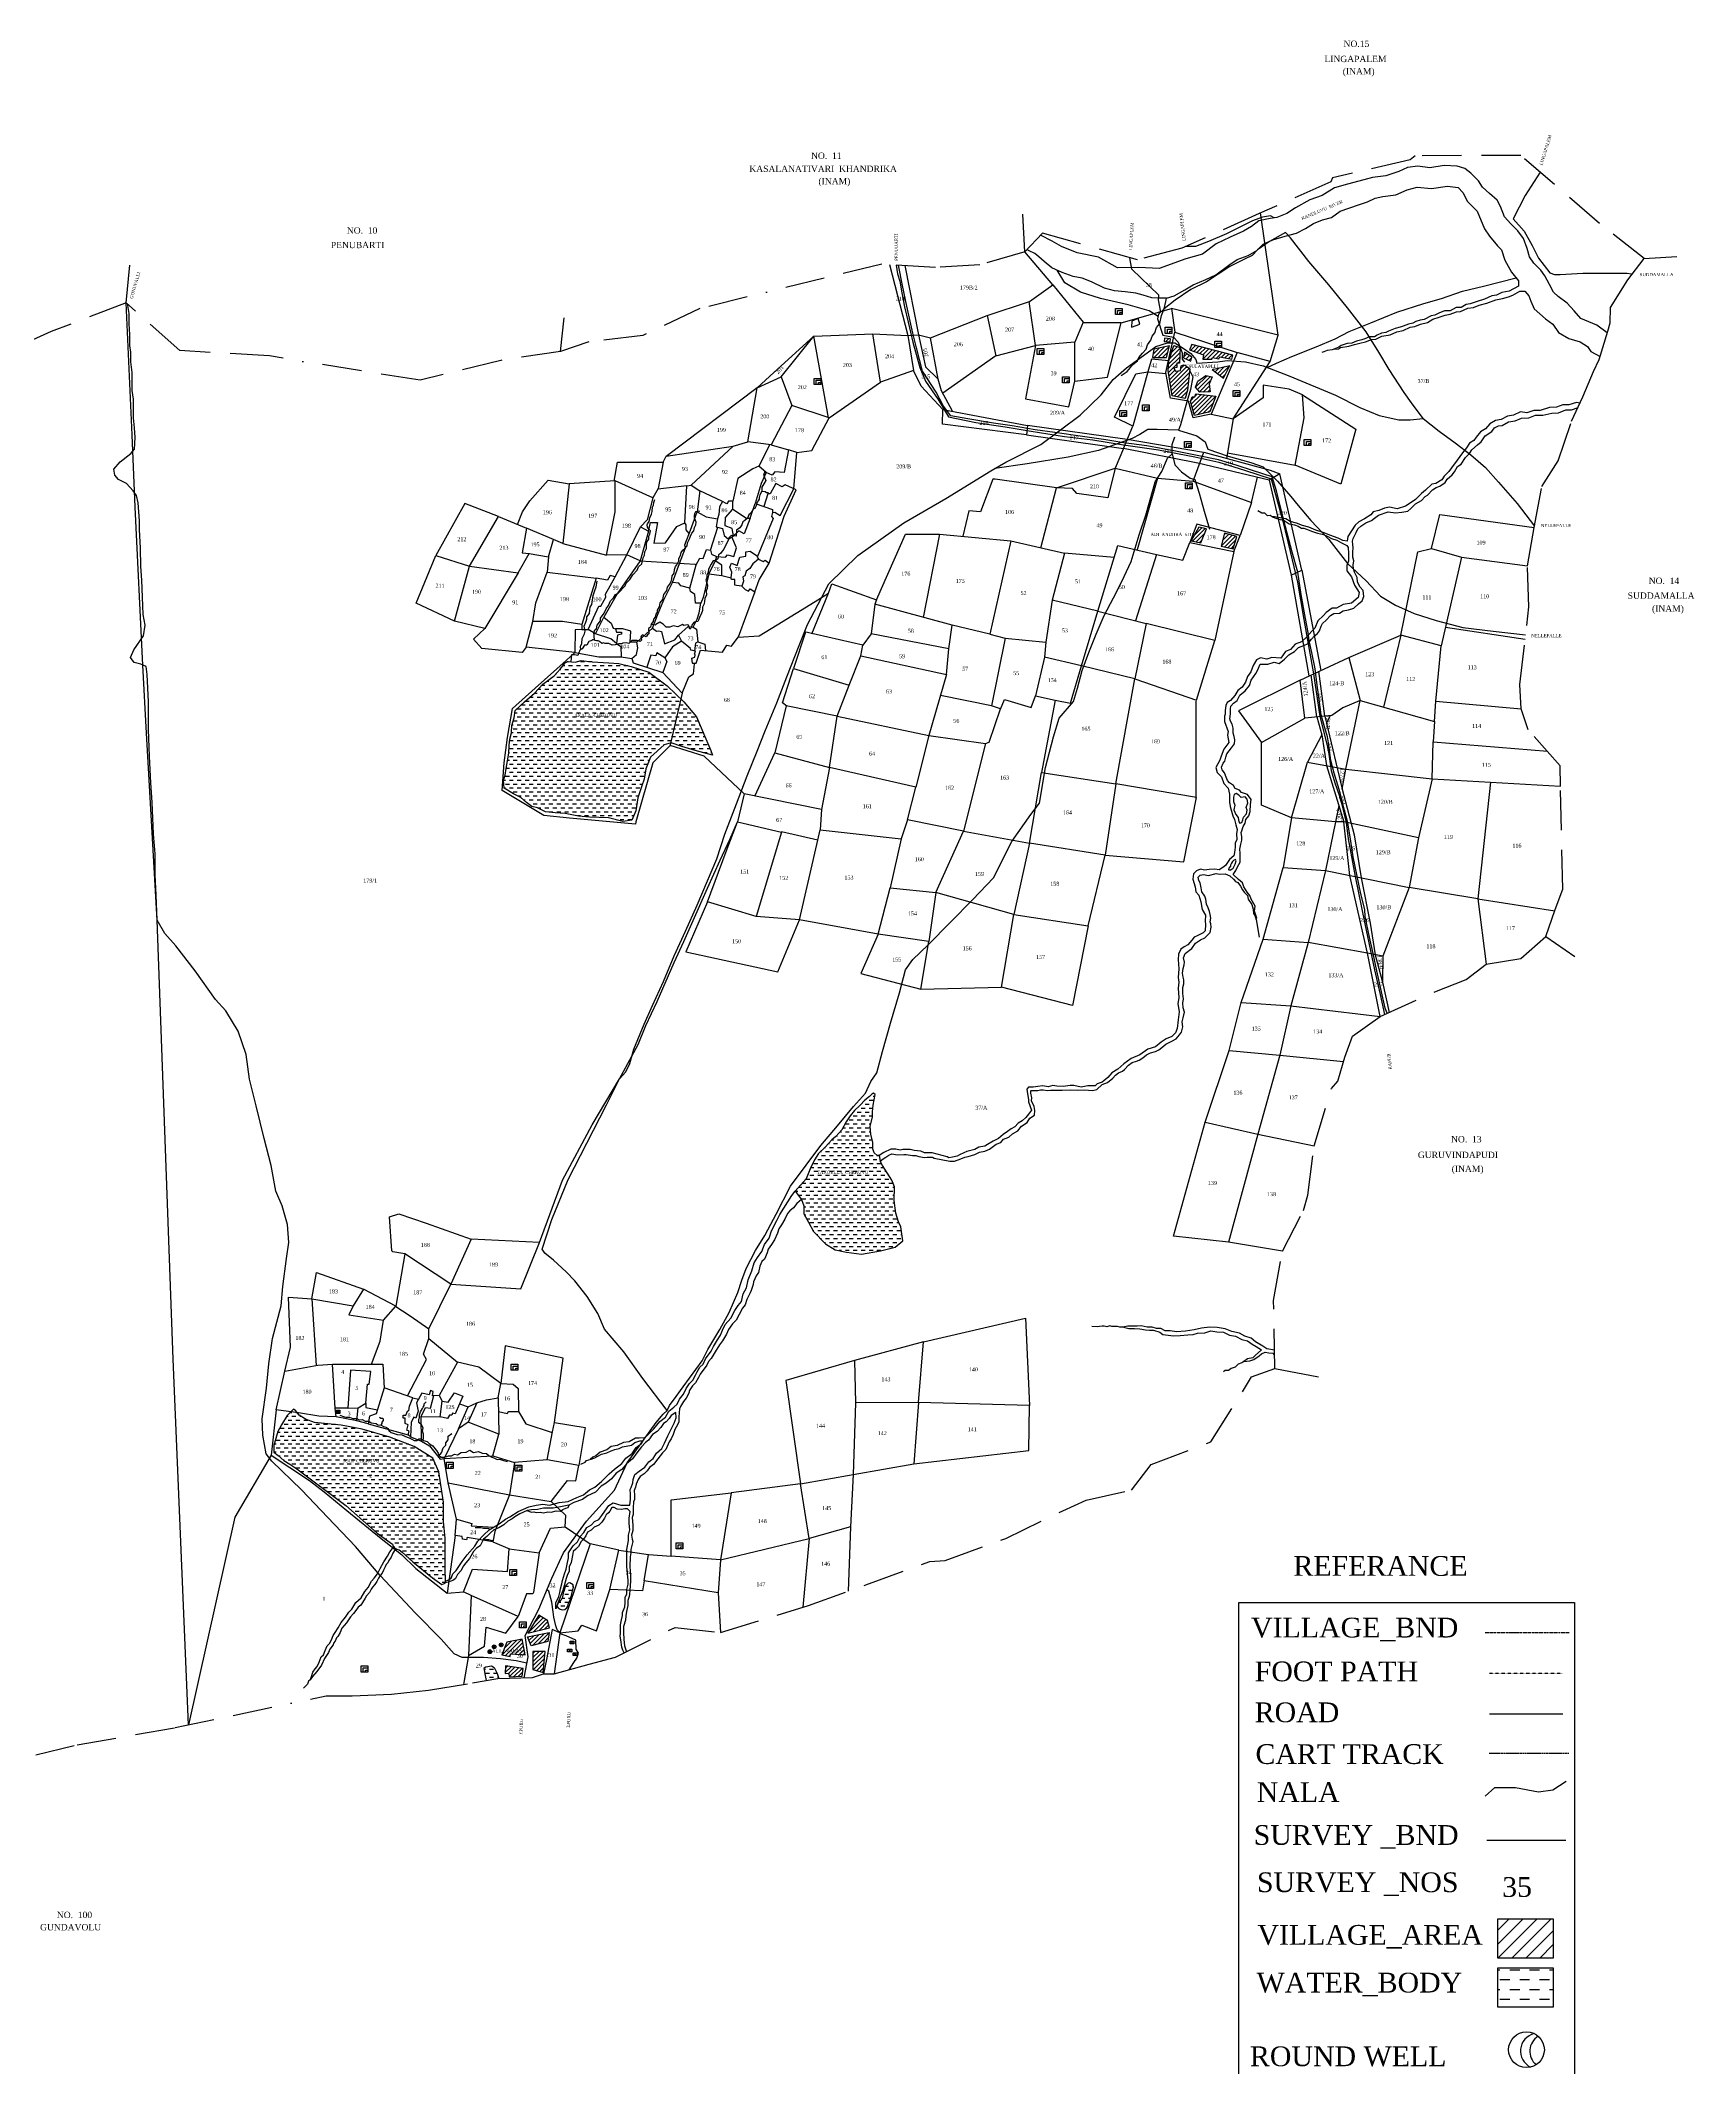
# Model space of a CAD drawing. Header units: millimetres. Extents: x -321 to 2151, y -865 to 603.
# Drawn here: x 1063 to 2110, y -717 to 566 of the extents above; entities that cross this region are included whole.
import ezdxf

# ---------------------------------------------------------------- set-up
doc = ezdxf.new("R2010")
doc.units = ezdxf.units.MM
doc.header["$MEASUREMENT"] = 0
for name, pattern in [('ACAD_ISO02W100', [15, 12, -3]), ('ACAD_ISO07W100', [3, 0, -3]), ('BORDER', [1.75, 0.5, -0.25, 0.5, -0.25, 0, -0.25])]:
    doc.linetypes.add(name, pattern=pattern)
for name, color, linetype in [('CARTTRACK', 30, 'ACAD_ISO02W100'), ('NALA', 4, 'Continuous'), ('ROUND WELL', 5, 'Continuous'), ('SQUAREWELL', 5, 'Continuous'), ('SURVEY_BND', 7, 'Continuous'), ('SURVEY_NO', 7, 'Continuous'), ('TEXT', 7, 'Continuous'), ('VILLAGE_AREA', 1, 'Continuous'), ('WATER_BODY', 4, 'Continuous')]:
    doc.layers.add(name, color=color, linetype=linetype)
for name, color, linetype, lineweight in [('FOOTPATH', 150, 'ACAD_ISO07W100', 30), ('ROAD', 1, 'Continuous', 25), ('VILL_BOUNDARY', 6, 'BORDER', 30)]:
    doc.layers.add(name, color=color, linetype=linetype, lineweight=lineweight)
doc.styles.get("Standard").update_dxf_attribs({"font": 'TIMES.TTF', "height": 3})

msp = doc.modelspace()

# ---------------------------------------------------------------- hatches: boundary and pattern name
at = {"layer": 'VILLAGE_AREA', "linetype": 'ByBlock'}
h = msp.add_hatch(dxfattribs=at)
h.set_pattern_fill('ANSI31', color=256, scale=15, angle=180, style=0)
h.paths.add_polyline_path([(1801, 256.6), (1796.1, 257.8), (1791.3, 249.1), (1797.4, 247.7)])
h.paths.add_polyline_path([(1820.2, 251.8), (1812.3, 253.9), (1810.1, 245.6), (1817.7, 244)])
h.paths.add_polyline_path([(1806.9, 340.5), (1794.2, 342.1), (1793.5, 340.1), (1791.8, 340.1), (1790.8, 337.3), (1793.3, 328.4), (1803.1, 330.6)])
h.paths.add_polyline_path([(1802.5, 348.2), (1804.4, 352.8), (1800.6, 353.7), (1795.5, 350.1), (1793.9, 346.3), (1796.7, 343), (1803.2, 343.4)])
h.paths.add_polyline_path([(1815.6, 360), (1804.4, 357.5), (1811.6, 351.9)])
h.paths.add_polyline_path([(1791.6, 373.3), (1790.1, 369.8), (1799.1, 366.7), (1798.6, 364), (1804.2, 364), (1804.7, 365), (1808.7, 364.1), (1809.3, 365.4), (1816.9, 364), (1817.6, 366.5)])
h.paths.add_polyline_path([(1778.1, 376.9), (1774.3, 377.3), (1774.1, 375.1), (1777.9, 375)])
h.paths.add_polyline_path([(1777.5, 372.4), (1767.7, 370.2), (1766.8, 365), (1775.6, 365)])
h = msp.add_hatch(dxfattribs=at)
h.set_pattern_fill('ANSI31', color=256, scale=15, angle=180, style=0)
h.paths.add_polyline_path([(1790.4, 357.9), (1787.5, 360.1), (1786.3, 360.4), (1785, 359.7), (1784.5, 356.8), (1781.3, 356.4), (1780.3, 358.2), (1782.2, 358.8), (1782.2, 361.5), (1783.8, 361.5), (1784.2, 371.4), (1780.3, 372.7), (1777.2, 363), (1776.7, 356.8), (1779.3, 340.8), (1787.4, 339.1), (1789, 344.3)])
h = msp.add_hatch(dxfattribs=at)
h.set_pattern_fill('ANSI31', color=256, scale=15, angle=180, style=0)
h.paths.add_polyline_path([(1791.1, 362.8), (1791.6, 365.2), (1787, 368.4), (1786.4, 364.8)])
h = msp.add_hatch(dxfattribs=at)
h.set_pattern_fill('ANSI31', color=256, scale=15, angle=180, style=0)
h.paths.add_polyline_path([(1382.6, -453.5), (1374.8, -453.5), (1374.9, -464.9), (1381.3, -466.8)])
h.paths.add_polyline_path([(1368.2, -445.8), (1358.3, -447.6), (1355.3, -455.7), (1360.6, -456.7), (1360.8, -455.1), (1369.9, -455.6)])
h.paths.add_polyline_path([(1368.8, -464.4), (1357.5, -462.6), (1357.4, -467.5), (1359.6, -467.3), (1359.8, -469.5), (1368.1, -469.2)])
h.paths.add_polyline_path([(1385.1, -441.6), (1371.4, -444.4), (1373.7, -450), (1384.3, -447.2)])
h.paths.add_polyline_path([(1384.2, -434), (1378.7, -430.6), (1371.6, -441.9), (1385.4, -438.7)])
at = {"layer": 'VILLAGE_AREA'}
h = msp.add_hatch(dxfattribs=at)
h.set_pattern_fill('ANSI31', color=256, scale=50, angle=180, style=0)
h.set_pattern_definition([(225, (-1413.4684, -3038.555), (4.419417, -4.419417), [])])
h.paths.add_polyline_path([(1985.1, -622.6), (1985.1, -647.5), (2020.2, -647.5), (2020.2, -622.6)])
at = {"layer": 'WATER_BODY', "linetype": 'ByBlock'}
h = msp.add_hatch(dxfattribs=at)
h.set_pattern_fill('DASH', color=256, scale=20, angle=180, style=0)
h.paths.add_polyline_path([(1443.7, 94), (1445.3, 98.2), (1446.3, 104.8), (1449.3, 112.2), (1457.9, 119.9), (1461.9, 121.2), (1468.5, 149), (1459.9, 157.4), (1448.2, 165.9), (1437, 169.6), (1429.3, 171.4), (1422.9, 171.9), (1412.3, 172.5), (1405.5, 173.3), (1401.6, 172.2), (1396.9, 172.8), (1395.4, 171.8), (1392.1, 167.9), (1388.4, 163.7), (1381.2, 158.3), (1376, 152.7), (1369.6, 147.1), (1363.7, 141.7), (1363, 137.1), (1361.5, 132.2), (1361.3, 127.6), (1360.2, 123.5), (1359.9, 119.8), (1359.7, 114.7), (1358.8, 109.9), (1358, 105), (1357.3, 100.9), (1356.3, 97.7), (1356.7, 92.5), (1362.7, 89.1), (1367.3, 86.6), (1370.8, 83.5), (1374.3, 81), (1377.8, 80.1), (1382.9, 77.6), (1388.9, 77), (1395.4, 76.5), (1403.7, 74.9), (1410.6, 74.2), (1422.7, 73.9), (1431.8, 71.6), (1437.4, 72.3), (1439.9, 78.3), (1441.3, 86.5)])
h.paths.add_polyline_path([(1478.4, 137.7), (1470.3, 147.2), (1468.5, 149), (1461.9, 121.2), (1462.4, 121.3), (1469.1, 118.9), (1477.6, 116.5), (1488.5, 113.4), (1487.5, 116.5), (1484.3, 123.7)])
h = msp.add_hatch(dxfattribs=at)
h.set_pattern_fill('DASH', color=256, scale=20, angle=180, style=0)
h.paths.add_polyline_path([(1602, -155.4), (1596, -146.1), (1594.6, -143.3), (1593.8, -139.8), (1592.6, -139.8), (1590.8, -138.2), (1589.9, -135.5), (1589.9, -131.6), (1588.7, -126.3), (1588.2, -121.4), (1589.7, -115.4), (1589.7, -112.1), (1590.1, -107.9), (1591.4, -101.3), (1590.4, -100.3), (1589.2, -101.1), (1587.8, -102.4), (1584.9, -104.8), (1581.8, -107.9), (1578.3, -111.4), (1575.6, -114.6), (1573.1, -118.6), (1570.3, -123.6), (1566.5, -127.7), (1563.9, -129.9), (1559.8, -134.5), (1555.5, -138.6), (1552.9, -142.5), (1550.3, -148.3), (1547.7, -154.6), (1540.7, -162.4), (1544.8, -167.7), (1546.2, -171.6), (1546.2, -176.6), (1549.2, -182), (1552.4, -187.8), (1559.9, -195.7), (1566, -199.5), (1573.3, -200.9), (1582.7, -202.2), (1594.8, -200.1), (1604, -197.7), (1608.8, -193.8), (1607.5, -185), (1606.1, -181.7), (1604.5, -176.2), (1603.3, -168.3), (1603.6, -159.6)])
h = msp.add_hatch(dxfattribs=at)
h.set_pattern_fill('DASH', color=256, scale=20, angle=180, style=0)
h.paths.add_polyline_path([(1318.3, -359.1), (1315.4, -340), (1311.6, -331.2), (1299.7, -323.9), (1284.5, -317.9), (1266.9, -313), (1253.7, -310.3), (1236.8, -308.8), (1231, -306.5), (1227.1, -304.1), (1225.9, -302.6), (1221.8, -302), (1219.5, -304.3), (1215.8, -310.2), (1213.6, -314.4), (1211.1, -323.2), (1211.1, -327.4), (1213.7, -329.5), (1217.4, -332.7), (1221.1, -335), (1225.5, -338.1), (1256.6, -361.2), (1276.3, -378.7), (1286, -385.7), (1286.8, -387.6), (1288.9, -388.9), (1290.3, -389.2), (1292.3, -390.8), (1298.9, -396.9), (1311.4, -406.9), (1317.3, -411.1), (1319.4, -410.3), (1319.5, -410.2), (1319.6, -409), (1319.4, -401.1), (1319.3, -391.4), (1319.3, -381.9), (1318.3, -371.3)])
h = msp.add_hatch(dxfattribs=at)
h.set_pattern_fill('DASH', color=256, scale=20, angle=180, style=0)
h.paths.add_polyline_path([(1399.3, -418.1), (1400, -415.3), (1400.6, -412.9), (1400.3, -411.3), (1398.3, -410.2), (1397.1, -410.4), (1395.8, -411.8), (1395, -413.3), (1394.7, -414.9), (1394.1, -416.4), (1393.6, -419.2), (1392.5, -421.3), (1390.8, -422.8), (1390, -424.9), (1390.8, -425.9), (1392.1, -426.8), (1393.5, -427.3), (1395, -426.9), (1396.3, -426), (1397, -424.9), (1397.5, -423), (1398.4, -420.9)])
h = msp.add_hatch(dxfattribs=at)
h.set_pattern_fill('DASH', color=256, scale=20, angle=180, style=0)
h.paths.add_polyline_path([(1344.9, -468.8), (1345.6, -472), (1352.4, -470.8), (1349.3, -463.1), (1348.7, -462.7), (1345.2, -463.2), (1344, -464)])
h.paths.add_polyline_path([(1352.2, -467.5), (1350.4, -463.7), (1349.3, -463.1), (1352.4, -470.8), (1352.8, -470.7), (1353.4, -470.7)])
at = {"layer": 'WATER_BODY'}
h = msp.add_hatch(dxfattribs=at)
h.set_pattern_fill('DASH', color=256, scale=50, angle=180, style=0)
h.set_pattern_definition([(180, (-1413.4684, -3017.5816), (-6.25, -6.25), [6.25, -6.25])])
h.paths.add_polyline_path([(1985.1, -653.6), (1985.1, -678.5), (2020.2, -678.5), (2020.2, -653.6)])

# ---------------------------------------------------------------- linework, layer by layer
msp.add_lwpolyline([(1821.4, -422.6), (2033.6, -422.6), (2033.6, -758.3), (1821.4, -758.3)], close=True)
at = {"layer": 'CARTTRACK', "linetype": 'ByBlock'}
for points in [[(1843.8, 453.3), (1841.4, 454.7), (1836.3, 453.9), (1830.1, 451.5), (1813.6, 443.3), (1802.2, 438.5), (1794, 435.2), (1787.9, 435.2)], [(1850.9, 444.1), (1840.8, 438.5), (1833.1, 433.2), (1829.8, 429.6), (1824.5, 427.1), (1815.7, 422.6), (1800.9, 412.8), (1791, 408), (1781, 401.3), (1774.2, 395.9), (1770.6, 392.5), (1770, 389.5), (1773.3, 379.2), (1780.1, 377.9), (1782.9, 374.8), (1785.5, 368), (1785.5, 364), (1787.1, 362.1)], [(1938, 326.4), (1930.6, 336.3), (1926, 342.8), (1916.5, 357.5), (1909.9, 368.5), (1901.9, 381.2), (1890.2, 396.4), (1878.3, 411.1), (1865.7, 425.7), (1854.1, 440.8), (1850.9, 444.1)], [(1770.3, 391), (1764.7, 394.6), (1751.4, 398.3), (1733.9, 402.4), (1721.3, 406.4), (1711.4, 412.2), (1706.4, 420.2)], [(1371.1, -460.9), (1364.4, -459.4), (1354.3, -458.3), (1343.6, -457.3), (1330.2, -457.3), (1325.1, -455), (1316.8, -445.7), (1300.6, -429.4), (1278.3, -405.5), (1262.7, -387.1), (1245.1, -368.8), (1228.5, -351.3), (1209.8, -333.1), (1206.1, -328.6), (1204, -316.7), (1203.7, -306.3), (1206.3, -287), (1207.8, -271.5), (1210.1, -255.5), (1215.6, -234.9), (1216.7, -222.6), (1219, -205), (1220.6, -194.8), (1219.7, -183.4), (1216.4, -171.6), (1212.4, -162.3), (1209.3, -146.1), (1204.9, -129), (1199.9, -108.3), (1195.6, -91.5), (1193.5, -75.9), (1188.4, -61.1), (1180.6, -48.3), (1174.2, -41.2), (1161.3, -23), (1149.1, -7.2), (1142.1, 0.6), (1137.3, 9), (1136.6, 24.9), (1135.9, 37.8), (1135.9, 51), (1134.9, 63.8), (1134, 83.5), (1133.3, 95.9), (1132.5, 112.8), (1131.7, 129.7), (1131.7, 147.2), (1130.9, 164.4), (1130.2, 169.5), (1126.9, 171), (1122.7, 172.1), (1120.4, 175.3), (1122.6, 180.2), (1128.7, 189), (1129.7, 195.8), (1128.5, 202.4), (1127.9, 213.4), (1127.5, 224.2), (1127, 232.9), (1126.7, 244.4), (1126, 256.2), (1126, 261.8), (1125.2, 273), (1124.1, 277.7), (1122, 280.6), (1117.9, 285.3), (1112.9, 287.9), (1110.4, 290.6), (1109.9, 294.4), (1113.8, 299.1), (1120.5, 304.2), (1122.9, 307.1), (1123.4, 314.5), (1122.9, 320.6), (1122.2, 326.8), (1122.2, 332.6), (1122.2, 338.7), (1121.5, 344.2), (1121.5, 350.1), (1121.5, 355.6), (1120.5, 362.2), (1120.5, 368.4), (1119.9, 372.7), (1119.9, 379.6), (1119.5, 386.3), (1119.5, 392.8), (1118.4, 399.1)], [(1369.4, -470.2), (1371.8, -456.9), (1370.1, -443.5), (1378.6, -426.7), (1386.8, -407.1), (1394.2, -391.2), (1408.8, -371.1), (1426.5, -351.6), (1434.6, -334.3), (1452.9, -308.6), (1457.2, -303.4), (1459.8, -301.2), (1444.4, -280.9), (1432.4, -264.1), (1420.1, -249.6), (1415.9, -239.7), (1409.3, -229), (1401.5, -219), (1395.9, -213.4), (1388, -206.1), (1382.4, -201.5), (1380.8, -199), (1386.9, -180.2), (1397.1, -155), (1409.1, -132), (1421.4, -107.8), (1429.6, -91.2), (1433.7, -86.9), (1436.2, -81.5), (1438.8, -72.5), (1445.2, -56.8), (1450.6, -45), (1457.5, -29.8), (1464.2, -13.5), (1471.3, 2.1), (1478.7, 18.5), (1488.2, 40.9), (1491.2, 47.9), (1496.2, 63.5), (1503.7, 82.6), (1510.4, 100.4), (1516.7, 116), (1521.7, 128.8), (1529.1, 146.5), (1535.5, 163), (1543.2, 182.9), (1548.6, 196.1), (1562, 221.8), (1580.5, 239.8), (1609.5, 260.5), (1636.1, 275.8), (1664.5, 293.4), (1674, 298.9), (1696.2, 310), (1721.1, 328.5), (1734.4, 341.4), (1741.9, 351.1), (1750.4, 358.4), (1761, 366.2), (1768.8, 372), (1776.3, 374.3), (1780.9, 374.3), (1786.2, 371), (1791, 367.6), (1794.1, 363.7), (1794.9, 361.5), (1808, 362.3), (1813.9, 363.1), (1825.5, 362.2), (1836.8, 359.7), (1853.7, 353.3), (1882.5, 341.1), (1897.9, 333.5), (1910.1, 328.4), (1922.6, 325.5), (1929.7, 325.5), (1937.9, 326.5), (1948.1, 318.5), (1958.1, 311), (1968.1, 303.5), (1977.3, 295.5), (1985.7, 286.1), (1997.3, 272.6), (2008.3, 258.3)], [(1790.3, 356.5), (1792.3, 352.9), (1790.9, 344.7), (1788.5, 336.9), (1784.5, 322.4), (1783.3, 319.1), (1769.7, 319.5), (1763.9, 319.5), (1758.8, 316.4), (1753.8, 313.7), (1742.8, 309.7), (1732.6, 306.3), (1713.5, 301.9), (1687.5, 297.7), (1667.1, 294.9)], [(1783.3, 319.1), (1794.7, 315.4), (1800.1, 311.7), (1801.8, 307.1), (1814.6, 302.7), (1829, 298.6), (1836.8, 295.8), (1845.9, 286.8), (1854.2, 277.1), (1858.8, 271.4), (1867, 261.9), (1878.2, 249.9), (1890.2, 234.8), (1901.9, 223.7), (1911, 214), (1920.5, 208.3), (1932.3, 203), (1946.1, 198.6), (1963, 194.3), (1982.3, 192), (2002.7, 189.6)]]:
    msp.add_lwpolyline(points, dxfattribs=at)
at = {"layer": 'CARTTRACK', "ltscale": 0.1}
msp.add_lwpolyline([(1979.7, -517.8), (2030.1, -517.8)], dxfattribs=at)
at = {"layer": 'FOOTPATH', "linetype": 'ByBlock'}
for points in [[(2011.9, 482.3), (2002.4, 467.5), (1994.8, 452.7), (2001.9, 445), (2006.9, 435.8), (2010.9, 427.8), (2018, 418.6), (2021, 417.5), (2024.5, 417.5), (2039, 418.3), (2056.4, 418.3), (2067, 418.3), (2069.8, 417.9), (2070.3, 417.8)], [(1772, 393.8), (1770.5, 401.5), (1770.8, 404.4), (1753.6, 420.9), (1752.4, 428.1)], [(1839.3, 358.8), (1845.2, 361.5), (1854.8, 365.7), (1870.2, 371.7), (1882.4, 376.9), (1891.1, 381.5), (1904.9, 386.9), (1921.4, 393.8), (1938.3, 399.2), (1949.6, 402.4), (1962.9, 406.9), (1976.1, 410.1), (1996.8, 415.4)], [(1779.3, 304.1), (1779.3, 310), (1780.8, 314.9)], [(1459.8, -301.2), (1461.2, -297.9), (1465.5, -292.3), (1469.9, -286.1), (1481.9, -269.6), (1485.5, -262.6), (1493.2, -249.9), (1499, -239.1), (1504.4, -226.4), (1507.1, -218.7), (1509.7, -211.3), (1515.7, -199.9), (1521.5, -190.4), (1525.4, -183.2), (1528.7, -176.9), (1537.8, -159.2), (1547.8, -146), (1557.1, -133.4), (1567.6, -121), (1577.6, -108.8), (1585.2, -100.3), (1588.7, -93), (1592.4, -87.4), (1596, -74.1), (1601.1, -56.1), (1606.8, -36.9), (1610.5, -22.4), (1615.2, -15.9), (1624.6, -6.8), (1639.1, 7.9), (1653.2, 22.1), (1666.1, 35.8), (1677.7, 58.9), (1689.9, 75.9), (1695.2, 83.2), (1699, 105.7), (1704.1, 125.1), (1707.8, 136.9), (1716.7, 147.4), (1719.4, 155.8), (1722.3, 167), (1726.6, 178.4), (1731.2, 190), (1736.3, 201.8), (1742.1, 213), (1747.3, 223.3), (1753.2, 236), (1758.4, 252.8), (1762.6, 265.3), (1767.1, 281.8), (1768.5, 286.4), (1772.7, 292.9), (1776.3, 301.3), (1779.3, 304.1), (1780.9, 297.2), (1785.1, 292.6), (1790.5, 288.8), (1793.6, 287.8), (1796.2, 279.2), (1799.4, 267.8), (1802.9, 256.4)], [(1397.8, -465.1), (1400.8, -460.6), (1402.7, -457.7), (1403.8, -454.6), (1402.3, -452.1), (1402, -446.3), (1395.9, -443.6), (1392.7, -442.7), (1390.3, -439.8), (1389.5, -437.4), (1388.1, -431.9), (1387.8, -428.5), (1386.8, -422.3), (1385, -415.5), (1383.7, -414.5)]]:
    msp.add_lwpolyline(points, dxfattribs=at)
at = {"layer": 'FOOTPATH', "ltscale": 0.01}
msp.add_lwpolyline([(1979.8, -467.2), (2026.2, -467.2)], dxfattribs=at)
at = {"layer": 'NALA', "linetype": 'ByBlock'}
for points in [[(2054.4, 380.6), (2047.8, 385.5), (2037.7, 389.7), (2033.5, 394.5), (2029.1, 399.4), (2023.3, 403.6), (2020.3, 406.4), (2017.8, 411.3), (2014.8, 416.7), (2012.3, 420.3), (2007.9, 424.7), (2005.3, 428.8), (2003.7, 433.9), (2001.4, 440.3), (1997.9, 445.2), (1993.3, 449.6), (1989.4, 454), (1986.8, 460.6), (1984.7, 464.6), (1980, 468.8), (1975.5, 472.8), (1972.9, 476.8), (1968, 481.6), (1964.3, 484.7), (1959.5, 486.1), (1951.3, 486.5), (1942.2, 485.1), (1934.6, 486), (1928, 485.3), (1922.5, 482.7), (1914.4, 479.9), (1905.9, 479), (1897.2, 476.6), (1890.2, 474.6), (1881.8, 472.4), (1874, 467.5), (1866.2, 464.7), (1857.2, 459.7), (1851.7, 456.1), (1845.5, 453.6), (1841.2, 452.9), (1834.1, 451.4), (1829.4, 447.9), (1824.4, 444.9), (1815.9, 441.1), (1807.1, 436.9), (1798.3, 430.5), (1787.9, 427.4), (1771, 421.4), (1758.2, 422), (1744.6, 421.8), (1732.6, 428.6), (1719.2, 431.3), (1709.2, 435.3), (1703.3, 438.7), (1696, 442.4)], [(1775.7, 402.5), (1780.4, 404.1), (1787.3, 407.8), (1792.4, 410.9), (1800.6, 414.3), (1806.8, 417.4), (1815, 423.5), (1820.4, 427), (1827.2, 429.5), (1832.7, 432.8), (1836.8, 436.8), (1842.9, 439.4), (1850.7, 441.7), (1857.8, 443.6), (1863.5, 446.7), (1868.5, 449.9), (1874.3, 452.1), (1880, 453.5), (1885.4, 457.6), (1897, 461.6), (1902.7, 463.6), (1907.5, 465.8), (1912.4, 466.9), (1920.6, 468), (1927.9, 471.1), (1934.2, 472.8), (1943.2, 471.9), (1953.4, 473.5), (1960.1, 472.5), (1963.1, 469.4), (1966, 463.8), (1972, 457.5), (1976.7, 446.4), (1979.8, 441.7), (1984.9, 435.6), (1987.6, 433.2), (1989.5, 426.7), (1993.8, 419.1), (1998.3, 413.5), (1998.3, 410.1), (1992.4, 407.1), (1987.8, 406.2), (1984.4, 404.5), (1981.4, 404), (1976.7, 402), (1972, 400.5), (1967.6, 399), (1965.1, 398.6), (1961.9, 396.6), (1958.8, 396.6), (1955, 394.6), (1951.5, 394.6), (1947.9, 393), (1945.4, 391.9), (1943.1, 391.4), (1938.5, 389.1), (1936, 388.7), (1933.4, 387.8), (1931.5, 386.8), (1928.6, 386.1), (1925.4, 384.9), (1923.5, 384.2), (1920.3, 383.3), (1916.1, 381.7), (1914.3, 380.9), (1911.5, 380.5), (1908.9, 379.1), (1907.1, 378.2), (1904.1, 378.2), (1901, 376.8), (1899.2, 376.2), (1895.7, 375.4), (1892.9, 374), (1889.9, 373.8), (1886, 372.6), (1884.6, 371.5), (1880.5, 369.9), (1877.3, 369.4), (1875.2, 368.7), (1873.8, 368.1)], [(1747, 353.6), (1750.7, 356.2), (1752.9, 358.7), (1754.1, 360.3), (1757.2, 363), (1758.1, 365), (1760.4, 367.8), (1762.8, 370.4), (1763.5, 373), (1765.8, 376), (1766.6, 378.5), (1768.3, 380.6), (1769.3, 384), (1771.5, 386.5), (1772.4, 391.7), (1774.2, 395.9), (1775.3, 400.4), (1775.7, 402.5), (1771, 402.5), (1766.3, 402.8), (1760.8, 404.5), (1756.2, 405.7), (1749.5, 406.5), (1742.7, 407.3), (1736.5, 408.9), (1728.1, 412.9), (1722.2, 415.3), (1716.6, 416.3), (1709.6, 418.7), (1703.2, 421.7), (1698.3, 425.8), (1694.8, 428.8), (1692.3, 430.8), (1688.8, 432.6), (1687.3, 433.3)], [(1881.2, 370.2), (1884.5, 370.5), (1885.7, 371.4), (1890.9, 372.2), (1894.5, 373.2), (1898, 374.2), (1901.4, 375), (1905.2, 376.4), (1908.1, 376.7), (1911.8, 378.5), (1917.1, 379.3), (1921.2, 381.2), (1925.4, 382.2), (1929.8, 384.2), (1932.6, 384.6), (1936.2, 386.2), (1940.6, 387.2), (1944.1, 389.3), (1948.1, 390.5), (1951.9, 391.9), (1955.1, 392.4), (1959.1, 393.9), (1961.6, 394.2), (1966.3, 396.2), (1969.7, 396.6), (1973.3, 398.1), (1978.3, 399.3), (1984, 401.5), (1988.2, 402.4), (1992, 403.5), (1994.7, 404.4), (1999.1, 407.1), (2002.3, 407.1), (2004.8, 404), (2006, 400.6), (2008.1, 395.8), (2015.3, 389.4), (2020, 386.1), (2023.6, 380.8), (2030, 377), (2037.3, 375), (2041.9, 372), (2043.9, 368.8), (2049.8, 365.6)], [(2037.1, 336.2), (2035, 336.6), (2030, 335.1), (2026.3, 335.1), (2022.3, 333.7), (2017.9, 333.5), (2012, 331.4), (2007.9, 331.4), (2003.6, 330.1), (1999.5, 330.6), (1995.1, 328.6), (1991.2, 327.9), (1987.3, 325.9), (1983.8, 325.1), (1980.2, 323.1), (1977.4, 320), (1974.3, 318.1), (1971.4, 314.6), (1969.9, 312.6), (1967.3, 310.9), (1965.3, 307.9), (1963.5, 305.6), (1961.1, 302.3), (1959.5, 300.1), (1955.8, 295.3), (1954.1, 292.9), (1951.2, 289.9), (1949.7, 287.7), (1945.9, 285.3), (1943.4, 284.8), (1939.5, 281.1), (1936.8, 279), (1933, 275.3), (1929.2, 272.5), (1926.7, 270.9), (1921.5, 269.3), (1916.6, 270.3), (1913.6, 269.8), (1909.9, 268.3), (1906.4, 267.4), (1904.9, 265.6), (1900.9, 262.9), (1897.2, 261), (1894.9, 258.9), (1892.7, 255.4), (1890.4, 251.7), (1889.9, 248.8), (1887.2, 249.3), (1884.2, 250.7), (1878.9, 252.7), (1875.3, 254.2), (1870, 255.7), (1865.6, 257.6), (1861.7, 258.7), (1857.8, 260.2), (1853.9, 261.3), (1851.1, 262.9), (1843.9, 264.2), (1842.4, 264.3), (1841.2, 265), (1839.4, 264.9), (1837.9, 266.5), (1836, 266.5), (1833.4, 268)], [(1832.3, 9.4), (1832.8, 10.3), (1832.1, 12.3), (1831.3, 14.7), (1831.7, 17.9), (1829.1, 22.3), (1828.4, 24.6), (1826.7, 26.8), (1824.6, 30.2), (1823.7, 32.6), (1821.1, 34.8), (1817.8, 38), (1819.5, 40.4), (1820.5, 42.9), (1822.3, 45.7), (1822.3, 49.2), (1822.3, 51.5), (1822, 54.1), (1822.7, 57.1), (1823.3, 59.6), (1823.2, 61.9), (1822.8, 64.6), (1823.2, 65.6), (1824.2, 68.4), (1825.3, 70.4), (1825.8, 72.7), (1827.7, 75), (1828.5, 77.8), (1828.8, 82.2), (1829.2, 85.4), (1826.9, 88.6), (1823.1, 89.9), (1821.8, 91.3), (1819, 92.3), (1817.9, 94.2), (1815.4, 96), (1814.1, 97.4), (1813.4, 99.6), (1812.3, 102.2), (1810.8, 104.2), (1810.3, 105.8), (1811.4, 108.3), (1812.6, 109.6), (1813.2, 112.2), (1813.8, 114.4), (1816.8, 118.1), (1818.7, 120.7), (1818.9, 123.1), (1818.4, 125.3), (1817.7, 127.4), (1817.7, 130.5), (1817.1, 133), (1816.2, 134.9), (1815.6, 136.5), (1816.1, 139.7), (1816.1, 142.8), (1816.3, 144.4), (1818, 146.3), (1820.4, 148.1), (1822.1, 151.5), (1825.4, 154.2), (1828.1, 157.5), (1829.2, 160.9), (1832.1, 165.1), (1833.2, 167.1), (1834.8, 171.1), (1839.8, 171.1), (1843.8, 172.2), (1846.9, 171.5), (1850.2, 174.1), (1853, 177), (1856.5, 179), (1859, 181.5), (1862.4, 182.8), (1865.2, 184.2), (1867.4, 186.8), (1869.2, 189), (1871.1, 190.5), (1872.3, 192.2), (1873.4, 195.1), (1874.3, 196.7), (1876.5, 198.8), (1879.4, 201.8), (1881.5, 203.1), (1885.1, 203.3), (1887.4, 204.7), (1890.8, 205.5), (1894.1, 206.5), (1897, 209.2), (1899.4, 211.2), (1900.5, 213.9), (1899.9, 217.7), (1898.2, 219.8), (1896.5, 223), (1896.2, 225.9), (1894.5, 229.2), (1893.9, 231.4), (1893.7, 233.7), (1894.2, 236.3), (1893.5, 238.8), (1893.4, 240.4), (1893.4, 242.4), (1893.7, 244.4), (1893.4, 246.7), (1893.2, 248.9), (1893.7, 250.6), (1895.5, 254.4), (1896.7, 256.6), (1898.6, 258.3), (1901.7, 260.4), (1905.2, 262), (1907.1, 263.4), (1909.8, 265.3), (1915.8, 267.4), (1920.5, 266.8), (1924.5, 267.1), (1928.2, 267.8), (1930.2, 269.5), (1933.2, 272.5), (1936.9, 274.6), (1939.2, 277.2), (1940.7, 277.9), (1943.9, 281.4), (1946.1, 282.8), (1948.4, 283.6), (1951.9, 286), (1953.2, 288.1), (1956.3, 290.7), (1957.8, 292.6), (1959.7, 296.1), (1961.9, 297.6), (1964.8, 301.7), (1967.2, 304.4), (1968.8, 306.6), (1972.3, 309.8), (1974.6, 311.7), (1977.1, 315.4), (1981.3, 318.3), (1983.1, 320.5), (1985.7, 321.7), (1988, 322.1), (1992, 324.4), (1996.2, 325), (2000.1, 326.6), (2004.7, 326.8), (2009, 328.5), (2013.7, 328.5), (2019.3, 329.8), (2023.5, 330.1), (2028.2, 332), (2031.8, 332), (2036, 333.3)], [(1521.6, 293), (1520.8, 290.6), (1522.2, 287.3), (1519.6, 282.9), (1519.6, 280.5), (1521.7, 280.2), (1522.6, 279.7), (1523.9, 279.7)], [(1414.1, 186.1), (1413.7, 188.1), (1413.7, 189.5), (1413.5, 190.6), (1414.1, 192.7), (1415.2, 193.4), (1415.6, 195.7), (1417.6, 198.4), (1417.7, 200.2), (1420, 203.3), (1421.2, 206), (1422.8, 208.1), (1424, 211.1), (1425.8, 212.9), (1427.2, 215.1), (1429.1, 216.2), (1430.6, 217.6), (1431.5, 219), (1433.3, 220.5), (1433.8, 222.3), (1436.3, 224.6), (1438.1, 227.5), (1440.8, 230.5), (1441.6, 232.5), (1443.8, 234.6), (1444.6, 238.2), (1445.4, 240), (1445.7, 242), (1446.8, 244.2), (1446.8, 246.9), (1447.2, 248.7), (1448.3, 250.1), (1448.3, 252.1), (1448.9, 253.2), (1449.2, 255.3), (1448.2, 256.4), (1447.4, 257.7), (1447.2, 259.1), (1447.3, 259.9), (1448.4, 261.3), (1448.8, 263.6), (1449.8, 265.9), (1450.3, 267.6), (1450.5, 270.4), (1451.2, 271.6), (1451.4, 273.4), (1452, 275.2)], [(1519.6, 280.5), (1518.5, 278.2), (1518.1, 276.4), (1518.1, 275.5), (1517.3, 274.4), (1516.7, 273.5), (1516.1, 271.2), (1515.3, 269.6), (1514.1, 269), (1512.7, 266.6), (1511.4, 265.5), (1510.6, 263.3), (1509, 261.9), (1507.6, 261.1), (1507.1, 259.1), (1505.7, 257.2), (1503.7, 255.7), (1503.4, 252.1), (1500.3, 252.4), (1498.9, 251), (1498.3, 249.3), (1496.9, 246.5), (1495.7, 243.7), (1494.5, 242.6), (1493.6, 241), (1492.3, 240.1), (1491.8, 237.6), (1490.9, 236.9), (1489, 236.5), (1487.7, 234.2), (1485.9, 231.2), (1485.8, 229.3), (1485, 227.3), (1485, 225.8), (1484.3, 224.1), (1485.4, 221), (1485.2, 218.9), (1484.5, 217.4), (1484.6, 214.8), (1483.6, 212.6), (1483.2, 209.2), (1482.1, 207.1), (1482.1, 205), (1481.3, 202.7), (1480.5, 201.2), (1479.6, 198.9), (1479.1, 198.1), (1476.9, 197.6), (1475.6, 196.1), (1475, 194), (1474.2, 193.1), (1473.4, 195.6), (1472.5, 196), (1470.3, 195.5), (1469.6, 196.1), (1466.6, 194.7), (1463.5, 195.3), (1461.4, 194.5), (1459.2, 194.5), (1457.2, 196.3), (1455.2, 197.7), (1452.7, 196.2), (1452.2, 195.7), (1449.7, 196.1), (1451.1, 198), (1451.3, 199.5), (1452.4, 200.8), (1452.8, 202.6), (1453.8, 203.9), (1453.8, 205.2), (1455, 207.4), (1455.4, 209.9), (1457, 212), (1457.7, 215.2), (1459.7, 217.6), (1460.1, 219.8), (1461.3, 221.5), (1462.4, 223.3), (1462.8, 225.1), (1463, 226.9), (1464.2, 228.7), (1464.5, 230.9), (1465, 232.8), (1466, 233.9), (1467.1, 236.3), (1467.1, 237.9), (1468.3, 239.7), (1468.7, 241.6), (1469.7, 243.1), (1470.9, 244.1), (1472.4, 245.8), (1472.6, 247.7), (1473.8, 249.9), (1474.6, 252.1), (1475.5, 253.9), (1476.6, 255.3), (1477, 257.5), (1477.9, 259.1), (1478.2, 260.9), (1477.1, 263.7), (1477, 264.9), (1477.3, 266.3), (1478, 267.7), (1479.4, 268.1), (1480.4, 267.8)], [(1842.4, 264.3), (1844.7, 263.3), (1847.5, 262.6), (1849.4, 262.3), (1851.3, 261), (1853.3, 259.8), (1856.5, 259.1), (1858.8, 258.3), (1861.1, 257.1), (1862.5, 257), (1865.9, 255.9), (1867.3, 255.1), (1871.1, 253.8), (1874.9, 253.1), (1877.3, 252.1), (1880, 250.5), (1883.4, 249.5), (1886.4, 247.8), (1889.7, 246), (1890.6, 244.8), (1890.8, 241.1), (1890.7, 236.1), (1889.7, 233.5), (1889.7, 230), (1892.6, 226.3), (1894.6, 221), (1897.4, 216.3), (1896.9, 213.3), (1892.6, 209.7), (1887.4, 208.7), (1883.1, 206.4), (1880.4, 206.4), (1876.6, 203.8), (1875, 201.9), (1871.3, 198.4), (1869.5, 193.8), (1867.6, 191.9), (1864.1, 188.1), (1861, 185.2), (1856.9, 183.6), (1854.1, 180.4), (1850.9, 179.1), (1848, 174.9), (1842.3, 175.3), (1839.1, 174.1), (1835.1, 175.1), (1832.6, 173.7), (1830.5, 170.2), (1829, 166.1), (1826.8, 163.2), (1825.6, 159.6), (1823.5, 156.5), (1820.7, 154.4), (1818.9, 151.3), (1816.1, 148.1), (1814, 146.8), (1813.2, 144.8), (1812.8, 141.7), (1812.7, 139.4), (1812.3, 138.2), (1812.3, 134.8), (1814.6, 128.5), (1814.1, 126.2), (1815, 121.4), (1811.8, 117.3), (1810.1, 112.9), (1809.3, 110.4), (1806.8, 105.7), (1807.6, 102.6), (1810.4, 99.8), (1811.8, 95.5), (1814.6, 92.5), (1815.5, 88.8), (1815.5, 83.8), (1815.9, 81), (1817.5, 75.1), (1818.6, 72.8), (1819.4, 69.4), (1820.4, 66.5), (1819.9, 63.8), (1820.2, 60.1), (1819.1, 57.7), (1819, 55.3), (1818.6, 51.9), (1818.1, 49.8), (1815.4, 47.4), (1812.9, 43.6), (1811.3, 42.5), (1808.9, 41), (1806.1, 41.4), (1802.7, 41.1), (1799.6, 40.7), (1797.1, 41.3), (1794.5, 40.2), (1792.6, 38.4), (1792.3, 35.1), (1793.7, 30.2), (1794.1, 27), (1796, 24.9), (1797.3, 20.7), (1798.2, 15.9), (1800.2, 12.3), (1800, 8.4), (1800.3, 6.3), (1800, 2.4), (1798.8, 1), (1795, -0.8), (1793.2, -1.7), (1791.7, -3.5), (1789.1, -6.6), (1786.7, -7.8), (1784.6, -9.2), (1783.3, -12.4), (1782.9, -15.9), (1783.4, -21.7), (1783, -27.1), (1783.5, -30.2), (1783, -33.9), (1783.4, -40.1), (1782.7, -43.6), (1783.6, -48.9), (1783, -53.9), (1782.4, -59.4), (1781.4, -62.3), (1778.9, -64.5), (1775.4, -65.9), (1772.2, -68.1), (1768.6, -71), (1763.8, -72.5), (1758.8, -76.1), (1753.3, -78.4), (1748.6, -81.9), (1744.9, -85.1), (1741.1, -87.6), (1738.6, -90.4), (1736, -92.6), (1735, -93.5), (1731.7, -94.5), (1730.5, -95.8), (1725.8, -95.8), (1721.7, -96.6), (1717.1, -95.5), (1714.7, -95.5), (1710.3, -96.2), (1706.2, -96), (1703.8, -95.6), (1700.7, -96.3), (1697.4, -95.7), (1694.3, -96.2), (1691.2, -96.6), (1688.4, -96.6), (1687.2, -97.8), (1687.7, -100.8), (1688.3, -104.3), (1688.4, -105.9), (1690.2, -111.1), (1688.4, -113.6), (1686.6, -115.8), (1684.3, -117.9), (1681.7, -119.4), (1679.8, -121.7), (1677.3, -123), (1675, -124.7), (1672.4, -126.6), (1669.3, -129.1), (1665.9, -130.8), (1662.4, -132.9), (1660.7, -133.9), (1657, -134.6), (1654.3, -136.1), (1649.4, -137.3), (1647.4, -138.2), (1644.8, -139.4), (1643.2, -140.2), (1640.3, -140.8), (1638, -141.2), (1636.8, -140.6), (1627.5, -138.2), (1622.5, -138.2), (1620.2, -137), (1616.1, -136.7), (1613.4, -135.9), (1608.9, -135.9), (1607.2, -136.4), (1604.5, -135.7), (1601.2, -135.7), (1596.9, -137.9), (1593.8, -139.8)], [(1405.3, 180.4), (1404.9, 182.3), (1405.9, 184), (1406.1, 187.2), (1407.5, 190.2), (1408, 192), (1407.4, 195), (1408.3, 197.6), (1409, 199.4), (1409, 201), (1410.6, 203), (1410.9, 205.4), (1411.1, 207.1), (1412.1, 208.8), (1413.1, 214.4), (1414, 217.6), (1414.9, 219.9), (1415.6, 223.5)], [(1449.7, 196.1), (1449.3, 194.4), (1448.1, 193.5), (1448.3, 190.3), (1447.4, 189.5), (1446.6, 188.4), (1444.2, 189.6), (1443.5, 189), (1443.1, 188.4), (1443.6, 186.2), (1442.7, 185.3), (1440.8, 186), (1439.1, 186), (1438, 186), (1437.5, 185.9), (1435.5, 184.2), (1433.8, 184.5), (1431.7, 184.3), (1431, 183.8), (1429.9, 183.8), (1429.3, 183.8), (1427, 183.3), (1425.1, 183.1), (1423.8, 183.7), (1423, 184.1), (1420.7, 184), (1419.4, 184.5), (1418.5, 184.2), (1417.1, 185.3), (1416.2, 185.7), (1415.1, 185.8), (1414.3, 186.1), (1413.4, 186.4), (1412.9, 186.4), (1412.2, 185.9), (1410.2, 185.3), (1409, 183.1), (1407.5, 183.1), (1406.1, 180.8), (1404.5, 179.9), (1403.9, 178.1), (1403.4, 176.6), (1401.3, 177), (1399.3, 176.9), (1398.9, 172.8)], [(1822, 70.4), (1823.2, 70.9), (1823.9, 72.6), (1824.3, 74.2), (1826.3, 76.3), (1826.7, 78.6), (1826, 80.3), (1827.1, 83.4), (1826.6, 85.7), (1825.3, 87), (1822.9, 86.7), (1821.4, 88.2), (1819.6, 89.2), (1818.4, 88.5), (1817.9, 86.8), (1817.9, 84.1), (1818.8, 81.9), (1818.3, 78.8), (1819.4, 76), (1820.9, 74), (1821.3, 71.3), (1822, 70.4)], [(1593.8, -139.8), (1594.6, -143.3), (1596.4, -141.9), (1598.2, -140.9), (1600.1, -139.6), (1601.8, -138.8), (1605.4, -139.3), (1609.5, -139.1), (1611, -139.1), (1614.9, -139.9), (1617, -139.8), (1618.9, -140.4), (1622.5, -141.1), (1624.3, -140.9), (1627.7, -140.9), (1628.7, -141.4), (1638.5, -143.3), (1641.6, -143.3), (1645.5, -142), (1648, -140.9), (1650.1, -140.5), (1654.4, -139.1), (1657.4, -137.6), (1660.8, -137.1), (1663.7, -135.7), (1667.9, -132.6), (1670.9, -131.6), (1672.6, -129.4), (1675.9, -128.2), (1678.2, -126.1), (1681.6, -124.2), (1684, -121.2), (1687.6, -119), (1689.2, -116.1), (1692.1, -114.2), (1692.4, -111.3), (1691.9, -108.9), (1690.2, -105.3), (1690.5, -103.3), (1689.8, -100.3), (1689.8, -98.9), (1690, -98.6), (1691.4, -98.6), (1694.3, -98.7), (1696, -98.2), (1697.6, -98.3), (1700.3, -98.7), (1702.2, -98.5), (1705.7, -98.4), (1709.7, -98.5), (1714.6, -98.2), (1719.5, -98.5), (1723.7, -98.2), (1728.8, -98.6), (1731.6, -98.1), (1734.9, -94.9), (1738.3, -93.7), (1741.7, -90.9), (1743.3, -89), (1745.2, -87.6), (1747.7, -86.4), (1749.1, -85.3), (1751.6, -82.6), (1754, -81), (1756.6, -80.1), (1758.4, -79.5), (1760.6, -78), (1762.9, -76.1), (1765.6, -74.8), (1768.7, -74.1), (1770.7, -73), (1772.6, -71.5), (1775.1, -69.4), (1779, -67.5), (1781.7, -65.9), (1783.9, -63.5), (1785.1, -61.7), (1785.9, -58.3), (1785.6, -55.2), (1786.2, -52.7), (1786.9, -49.1), (1786.2, -46.4), (1785.9, -43.4), (1786.4, -40.7), (1786, -37.3), (1786, -34.8), (1786, -33.6), (1786.5, -31.3), (1786.5, -28.6), (1786.1, -26.9), (1785.8, -24.4), (1786.2, -21.6), (1786.7, -19.1), (1787, -17.5), (1786.4, -14.7), (1787.4, -12.1), (1789.1, -10.8), (1790.2, -9.9), (1791.7, -8.8), (1793.9, -5.5), (1797.1, -3.3), (1799.8, -2.1), (1803.2, 1.2), (1803.9, 4.7), (1803.6, 6.7), (1803.2, 8.1), (1803.7, 10.3), (1803.3, 12.6), (1802.9, 14.6), (1802, 16.8), (1801, 19.3), (1800.6, 22.4), (1799.9, 24.2), (1798, 27), (1797.6, 29.6), (1797, 32.6), (1796.1, 34.1), (1795.6, 36.2), (1796.9, 37.6), (1799, 38), (1802.2, 37.4), (1807.1, 38.7), (1809.1, 38.1), (1812.8, 38.4), (1815.7, 37.2), (1817.9, 35.1), (1819.3, 33.6), (1820.8, 33), (1822.5, 30.5), (1823.6, 28.2), (1824.8, 26.8), (1826.8, 24.6), (1827.2, 22.4), (1829.6, 19), (1830.4, 16.1), (1830.7, 13.4), (1831.4, 12.1), (1832.3, 9.4), (1834.3, -1.7)], [(1319.6, -409), (1321.5, -408.2), (1323.1, -407.2), (1324.3, -404.4), (1326.3, -402.4), (1330.2, -396.6), (1333.3, -392.4), (1338.2, -386.9), (1340, -383.7), (1343.6, -379.9), (1347.3, -376.7), (1353.6, -372.9), (1357.6, -369.8), (1360.2, -368.3), (1365.5, -365), (1372.3, -362), (1377, -361), (1381.1, -360.3), (1385.4, -361.1), (1391.5, -359.3), (1397.2, -358.6), (1402.7, -356.2), (1406.9, -354.4), (1410.7, -351.4), (1414.1, -349.7), (1418.3, -346), (1423.1, -341.2), (1426.5, -338.2), (1431.2, -334.7), (1433.7, -331.3), (1437.7, -328.4), (1440.1, -324.6), (1443.5, -321.9), (1444.4, -320.6), (1446, -318.1), (1451.4, -312.8), (1455.1, -308.1), (1458.8, -305.3), (1460.9, -301.6), (1464, -299.1), (1466.2, -297.2), (1467.7, -294), (1470.1, -290.7), (1471.9, -287.3), (1473.9, -284), (1476, -281.9), (1477.7, -278.8), (1478.7, -276.7), (1480.4, -273.8), (1482.5, -271.7), (1484.1, -268.5), (1487.7, -263.6), (1489.1, -260.7), (1491.6, -256.5), (1493.6, -253.4), (1494.9, -250.2), (1496.4, -246.8), (1500, -242.7), (1502.6, -237.9), (1504.7, -234.7), (1506.9, -232.1), (1507.9, -227.4), (1509.9, -223.5), (1511.1, -218.5), (1513.3, -212.7), (1514.9, -207.8), (1517, -204.4), (1519.7, -200.5), (1521.4, -196), (1524.3, -192.1), (1525.7, -187.4), (1529.2, -180.9), (1531, -177.2), (1538.6, -165)], [(1538.6, -165), (1540.7, -162.4), (1544.8, -167.7), (1541.8, -170.1), (1539.8, -172.8), (1537.3, -174.7), (1535.9, -176.4), (1534.2, -180.1), (1532.2, -183.7), (1530.5, -186.2), (1529.5, -188.9), (1527.7, -193.1), (1525.9, -196.1), (1523.7, -199.1), (1523.1, -201.4), (1521.3, -205.3), (1519.6, -206.9), (1518.5, -209.8), (1517.5, -213.9), (1516.2, -216), (1514.4, -219.7), (1514.2, -221.3), (1512.9, -225.2), (1512.2, -226.6), (1510.2, -230.8), (1509.1, -234.2), (1507.5, -236.4), (1505.4, -240.3), (1503.5, -244), (1501.2, -246.2), (1498.5, -249.9), (1497.4, -252.9), (1494.9, -257), (1492.9, -259.5), (1490.1, -263.9), (1487.7, -268.2), (1486, -270.2), (1484.8, -272.5), (1480.7, -278.1), (1479.6, -280.2), (1477.7, -283.6), (1475.8, -285.5), (1473.8, -288.7), (1473.8, -289.7), (1471.9, -293.4), (1470.1, -295.4), (1468.3, -298.6), (1467.7, -300), (1467.1, -305.1), (1467.1, -308.5), (1465.6, -311.6), (1464.6, -313.2), (1463.6, -316.2), (1462.3, -319.1), (1461.1, -320.9), (1458.9, -325.8), (1456.8, -327.8), (1454, -331.7), (1451.1, -335.2), (1448.6, -337.2), (1447.2, -339.3), (1445.2, -341.2), (1442.8, -342.8), (1441.5, -344.7), (1440.2, -347.7), (1439.7, -349.6), (1438.9, -351.7), (1439.2, -354.7), (1439.2, -357.4), (1438.6, -358.8), (1438.3, -362.6), (1438.3, -366.9), (1437.7, -368.8), (1438, -373.7), (1438, -377.1), (1437.3, -379.9), (1437.6, -382.5), (1438, -383.9), (1436.9, -389), (1436.9, -391.2), (1436.5, -393.6), (1436.3, -399.7), (1436.7, -405.8), (1436.7, -408.9), (1436.4, -412.1), (1436.1, -414.7), (1436, -417.3), (1435.8, -418.7), (1434.9, -421.4), (1434.9, -424.4), (1434, -428.3), (1433.7, -431), (1433.4, -433.7), (1432.2, -437.8), (1432.2, -441.6), (1432.4, -446), (1432.8, -450), (1434.1, -453.7)], [(1844, -262.9), (1839.1, -262.1), (1836.5, -260.5), (1832, -257.7), (1829.2, -255.3), (1825.1, -254.1), (1821.7, -252.2), (1816.9, -251.2), (1812.8, -249.4), (1807.6, -248.7), (1803, -248.3), (1797.8, -249.1), (1793.1, -250), (1787.6, -250.9), (1781.9, -251.3), (1777.9, -250.7), (1774.7, -250.7), (1772, -249.3), (1769.4, -249.3), (1766.6, -248.4), (1763.3, -248.4), (1759.7, -247.5), (1757.1, -247.7), (1751.2, -247.7), (1747.9, -248.4), (1746.1, -248.4), (1744.6, -247.9), (1743.4, -247.9), (1741.1, -247.9), (1739.8, -247.6), (1737.8, -248.1), (1736.1, -247.8), (1734.9, -247.7), (1733.3, -248), (1732, -248.2), (1728.5, -248)], [(1748.5, -248.3), (1751.8, -249.3), (1755.3, -249.3), (1758.8, -249.4), (1762.3, -250.1), (1764.9, -250.2), (1767.4, -250.3), (1771.5, -251.6), (1773.4, -253), (1780.1, -253.9), (1784.3, -253.6), (1789.1, -253.3), (1792.5, -253.1), (1795.3, -252.1), (1799.9, -252), (1803.7, -250.7), (1807.5, -251.3), (1811.6, -251.5), (1815.5, -253.4), (1819.3, -254.1), (1823.3, -256.2), (1826.9, -257), (1829.8, -259.1), (1832.4, -260.6), (1835.7, -262.8), (1831.6, -266.4), (1830.3, -267.8), (1826.9, -268.5), (1824.6, -270.1), (1823.2, -271), (1820.9, -271.8), (1819, -273.7), (1816.5, -274.5), (1814.9, -275.9), (1812.7, -275.9), (1811.7, -276.7)], [(1824.6, -270.1), (1828.3, -269.6), (1830.9, -268.9), (1834.2, -266.5), (1835.7, -265.3), (1838, -264.3), (1840.3, -264.7), (1842.8, -264.9), (1843.8, -265.8), (1844, -265.8)], [(1252.7, -304.1), (1255.1, -304.9), (1256.6, -305.3), (1258.9, -305.3), (1261.1, -306.2), (1263.6, -306.2), (1265, -307.1), (1266.9, -306.9), (1268.9, -307.9), (1271.1, -307.9), (1272.7, -309), (1275.7, -309.3), (1276.9, -310.2), (1278.9, -310.3), (1279.6, -309.4), (1279.5, -308.4), (1280.5, -307.5), (1280.5, -306.7), (1279.7, -306.1), (1278.8, -306.2), (1277.9, -305.5)], [(1305.5, -319.9), (1305.6, -319.1), (1305.6, -317.6), (1305.6, -316), (1305.3, -314.9), (1305.1, -314.1), (1305.5, -312.1), (1304.4, -310.2), (1302.7, -308.6), (1302.7, -306.6), (1303.2, -305.7), (1303.1, -303.9), (1303.8, -302), (1304.5, -300.8), (1305.1, -299.9), (1305.5, -298.9), (1306.2, -298), (1306.2, -297), (1307.3, -295.7)], [(1432.6, -454.4), (1431.8, -452.7), (1431.1, -450.8), (1430.4, -446.1), (1430, -443.8), (1430.2, -442), (1430.2, -438.6), (1430.3, -436.7), (1430.9, -433.6), (1431.5, -430.9), (1431.5, -428.8), (1433, -425.3), (1433.2, -422.5), (1433.2, -419.3), (1434.2, -417.4), (1434.2, -414.4), (1435.2, -410.9), (1435.1, -408.6), (1434.4, -399.7), (1434.4, -393.6), (1434.3, -389), (1435.3, -383.3), (1435.3, -379.9), (1436.1, -376.6), (1435.8, -372.5), (1435.8, -369.3), (1436.4, -365), (1434.8, -363.4), (1433, -363.4), (1431, -363.8), (1428.1, -363.6), (1426.2, -362.4), (1424.8, -362.4), (1423.6, -364.8), (1422.6, -365.9), (1421.2, -367.2), (1420.1, -369.3), (1418.4, -371.7), (1416.6, -373.6), (1413.6, -374.9), (1411.7, -376.8), (1409.4, -378.1), (1408.4, -380.3), (1406.9, -382.5), (1405.4, -383.9), (1403.7, -387.1), (1402.1, -388.9), (1400.4, -390.4), (1399.9, -392.9), (1399, -397.2), (1397.9, -400), (1397.9, -402.7), (1396.5, -405.5), (1396, -407.4), (1394.7, -412), (1393.8, -414.9), (1390.7, -422.9), (1389.5, -426.5), (1389.4, -424.8), (1389.5, -422.7), (1391.2, -418.8), (1391.9, -416.2), (1392.4, -413.9), (1393.1, -410.8), (1393.7, -408.6), (1394.8, -404.5), (1396, -401.5), (1396.5, -398.3), (1397.5, -394.3), (1397.5, -391.1), (1400.4, -386.8), (1403, -384.3), (1404.8, -380.8), (1407.2, -378.3), (1409.1, -375.2), (1412, -373.4), (1413.8, -371.3), (1416.5, -370), (1418.5, -367.5), (1420.3, -364.9), (1422.9, -361.2), (1425.7, -359.5), (1430.6, -361.1), (1436.1, -361.1), (1436.6, -357.3), (1436.6, -354), (1436.5, -351), (1437.1, -349.8), (1438, -346.9), (1438.4, -344.8), (1439.4, -341.7), (1442.1, -339.5), (1445.7, -337), (1448.2, -333.6), (1450.9, -331.4), (1453, -328.1), (1456.4, -325.1), (1458.2, -321.7), (1460.2, -317.1), (1462.5, -312.6), (1464.3, -309.1), (1465.4, -305.7), (1465.2, -302.3), (1462.3, -304.2), (1461.1, -306.1), (1459.2, -308.2), (1457.4, -309.4), (1455.8, -311.8), (1453.4, -314.4), (1450.5, -316.3), (1448, -319.8), (1446.2, -321.4), (1443.6, -324.1), (1440.6, -327.8), (1437.8, -331.6), (1434, -334.9), (1431.2, -338.4), (1427.5, -340.7), (1424.6, -344.3), (1421.3, -347), (1418.1, -348.9), (1414.4, -352.7), (1409.5, -355.1), (1406.2, -357.4), (1400.7, -359.4), (1397.6, -361.1), (1392.3, -362), (1387.8, -363), (1381.6, -363), (1377.9, -363.8), (1374.1, -363.9), (1371.3, -364.3), (1366.7, -366.5), (1363.5, -368.4), (1361.8, -369.7), (1359.1, -371.2), (1356.5, -373.5), (1353.3, -375.4), (1350.2, -376.7), (1348, -378.4), (1345.8, -380.8), (1343.7, -382.6), (1342.5, -384.6), (1341.6, -386.7), (1339.3, -388.2), (1337.3, -390.3), (1334.8, -394.7), (1332.4, -397.4), (1331.1, -399.4), (1329.4, -402.6), (1327.2, -404.9), (1325.9, -407.3), (1324.7, -408.5), (1321.4, -409.7), (1319.5, -410.2), (1319.6, -409)], [(1278.9, -310.3), (1280.4, -311.3), (1281.9, -311.7), (1283.3, -312.6), (1283.7, -313.7), (1285.3, -315), (1287.1, -315.6), (1289, -316.2), (1292.1, -316.5), (1295.3, -317.9), (1296.7, -318.4), (1298.4, -319.3), (1299.8, -320.1), (1301.5, -320), (1302.7, -319.1), (1304.2, -319.1), (1305.6, -320), (1308, -320.8), (1309.4, -322.2), (1311.5, -323.4), (1312.6, -325), (1313.9, -326.4), (1314.9, -328.1), (1315.5, -329.3), (1316.9, -330.6), (1318.5, -330.6), (1320.5, -330.3), (1321.5, -329.7), (1323.5, -329.8), (1325.3, -328.8), (1327.2, -329.1), (1329.6, -327.7), (1332.6, -327.4), (1335, -326.3), (1337.3, -327.6), (1340.5, -327.1), (1342.8, -328), (1345.6, -328.3), (1347.3, -329.7), (1348.9, -330.6), (1350.1, -331), (1352.2, -332.2), (1353.7, -332), (1356.2, -332.8), (1358.8, -333.4)], [(1315.5, -329.3), (1316.7, -328.3), (1317.2, -327.4), (1317.7, -326.1), (1318.2, -324.8), (1319.8, -323), (1319.8, -321.5), (1321.2, -319.6), (1321.2, -317.4), (1323.7, -315.6)], [(1405.2, -335.1), (1407.9, -333.8), (1408.8, -332.8), (1411.7, -332), (1414.1, -331.1), (1416, -330), (1418.3, -328.8), (1421.6, -327.9), (1424.3, -326.6), (1426.8, -325.7), (1429.5, -325.1), (1431.6, -324.1), (1437.3, -323), (1439.4, -321.3), (1442.6, -320.2), (1444.5, -320.4)], [(1445.9, -318.3), (1442, -318.7), (1439.8, -318.7), (1435.8, -320.9), (1432.1, -321.3), (1428.1, -323.3), (1424.4, -323.9), (1421.6, -326.1), (1417.4, -327.5), (1414.7, -329.7), (1412.7, -330.7), (1411.2, -332.1)], [(1371.3, -364.3), (1373.7, -365.5), (1375.4, -365.3), (1376.9, -365.7), (1379.4, -365.4), (1381.6, -365.9), (1384.4, -365.3), (1386.5, -365.4), (1389.7, -364.6), (1392.4, -364.7), (1393.9, -363.8), (1395.7, -363), (1397.1, -362.5), (1397.9, -360.9)], [(1348, -376.3), (1346.3, -375.7), (1344.9, -375.7), (1343.6, -375.7), (1342, -375.4), (1340.2, -375.3), (1338.3, -375.3)], [(1344, -382.3), (1345.8, -382.7), (1346.9, -382.7), (1348.2, -383.1), (1349.3, -383.4), (1349.8, -383.5)], [(1286.8, -387.6), (1288.9, -388.9), (1287.1, -390.1), (1286.2, -391.4), (1285.3, -393.8), (1283.7, -396.1), (1283.1, -397.5), (1282.1, -398.6), (1281.4, -400.1), (1280.4, -402.2), (1279.6, -404), (1278.3, -405.5), (1277.2, -407.2), (1276.1, -409.3), (1275, -411.1), (1273.4, -412.8), (1272.6, -414.2), (1271.6, -416.2), (1269.6, -418.3), (1268.8, -419.8), (1267.1, -422.5), (1266, -424.3), (1264.4, -425.5), (1262.8, -427.6), (1261.4, -429.5), (1259.6, -431.6), (1258.6, -432.9), (1257, -435.4), (1255.5, -437.1), (1254.1, -438.9), (1252.9, -441.6), (1251.5, -444.1), (1250.6, -445), (1249.8, -447), (1248.7, -448.4), (1248.5, -449.3), (1246.4, -452.2), (1245.6, -454.2), (1243.1, -457.9), (1241.2, -462.3), (1238.2, -466.3), (1235.4, -469.4), (1234.1, -471.4), (1232.9, -472.4), (1232.4, -474.3), (1231.1, -475.4), (1229.8, -476.8)], [(1234.2, -471.2), (1235.1, -468.8), (1235.8, -466.7), (1237.1, -464.6), (1238.5, -463), (1239.7, -460.3), (1241, -457), (1242.5, -455.6), (1243.6, -453), (1244.8, -450), (1246.3, -448.6), (1247.6, -446.1), (1248.6, -443.5), (1249.8, -441.6), (1251.7, -438.7), (1253.6, -435.2), (1256.4, -431.9), (1258.5, -428.6), (1260.4, -426.8), (1262.9, -422.6), (1266.3, -419.6), (1268.6, -415.6), (1270.8, -413), (1272.8, -409.1), (1274.6, -407.2), (1276.6, -404.4), (1278.2, -401.1), (1280.6, -396.8), (1282.9, -393.2), (1284.4, -390.6), (1286.8, -387.6)], [(1390, -424.9), (1390.8, -425.9), (1392.1, -426.8), (1393.5, -427.3), (1395, -426.9), (1396.3, -426), (1397, -424.9), (1397.5, -423), (1398.4, -420.9), (1399.3, -418.1), (1400, -415.3), (1400.6, -412.9), (1400.3, -411.3), (1398.3, -410.2), (1397.1, -410.4), (1395.8, -411.8), (1395, -413.3), (1394.7, -414.9), (1394.1, -416.4), (1393.6, -419.2), (1392.5, -421.3), (1390.8, -422.8), (1390, -424.9)]]:
    msp.add_lwpolyline(points, dxfattribs=at)
msp.add_lwpolyline([(1815.8, 40.8), (1817.8, 42), (1819, 44.5), (1819.6, 46.7), (1819.3, 47.4), (1817.9, 46.8), (1817.3, 46.1), (1816.8, 45.1), (1816.2, 43.8), (1816.1, 43.2), (1815.1, 41.9), (1814.9, 41.2), (1815, 40.9), (1815.7, 40.9), (1815.8, 40.8)], close=True, dxfattribs=at)
at = {"layer": 'NALA'}
msp.add_lwpolyline([(1977.1, -545.1), (1983.3, -539.6), (1996.4, -539.6), (1996.4, -539.6), (2011, -542.4), (2011, -542.4), (2020, -541), (2028.3, -535.5)], dxfattribs=at)
at = {"layer": 'ROAD', "linetype": 'ByBlock'}
for points in [[(1604.7, 423.5), (1605.5, 417.9), (1607, 413.4), (1608.3, 405.9), (1610, 397), (1612.2, 387.4), (1615.1, 374.7), (1619.7, 358.7), (1623.2, 350.1), (1631.2, 338.4), (1637.8, 327.6), (1655.1, 324), (1673.6, 321.1), (1690.1, 318.5), (1711.2, 315), (1729.1, 312.9), (1748.4, 309.8), (1770.6, 306.6), (1793.6, 302.2), (1808.8, 298.8), (1824.9, 293.8), (1841.9, 288.2), (1849.3, 261.5), (1853.8, 242.2), (1858.5, 222.9), (1862.5, 199.3), (1868.6, 164.9), (1872.5, 137.9), (1877.8, 117), (1879.7, 103.8), (1882.1, 95.9), (1884.8, 88.2), (1886.4, 83), (1889.3, 70.9), (1890.6, 60.5), (1894.9, 36.6), (1901.1, 6.7), (1907.2, -22.3), (1910.7, -38), (1913.4, -50.6)], [(1915.1, -49.8), (1914, -46.5), (1911.6, -36.3), (1908.6, -23), (1906.4, -12.1), (1904.1, -1.7), (1901.3, 11.4), (1901, 15.8), (1898.6, 25.8), (1893.7, 49.1), (1892.2, 59.1), (1890.4, 70.6), (1888.3, 78.6), (1885.5, 89.7), (1881.7, 102), (1879.5, 110), (1878.1, 121.2), (1877.5, 125), (1875.8, 130.7), (1874.5, 135.2), (1873.5, 139), (1872.1, 148.7), (1870.9, 157.8), (1869.6, 168.1), (1867.6, 178.5), (1865.9, 185.8), (1865.2, 191.1), (1863.5, 199.9), (1860.7, 215.1), (1858.7, 229.2), (1855.1, 241.8), (1849.8, 262), (1845.2, 280.7), (1842.4, 289.6), (1830.1, 293.5), (1819.6, 296.9), (1808.6, 300.2), (1795.1, 303), (1781.4, 305.7), (1763.1, 309.2), (1748.7, 311.1), (1737.2, 312.9), (1722.5, 315.1), (1704.9, 317.5), (1692.5, 319.3), (1678, 321.8), (1666.1, 323.5), (1649.9, 326.2), (1639.3, 328.1), (1634.6, 334.3), (1630, 343.2), (1621.4, 356.4), (1617.5, 371.1), (1615.2, 380.5), (1611.3, 397.5), (1608.7, 410.6), (1606.2, 423.5)]]:
    msp.add_lwpolyline(points, dxfattribs=at)
at = {"layer": 'ROAD', "ltscale": 0.01}
msp.add_lwpolyline([(1979.8, -493.1), (2026.2, -493.1)], dxfattribs=at)
at = {"layer": 'ROUND WELL', "linetype": 'ByBlock'}
for centre in [(1354.8, -449.4), (1347.7, -453.7), (1350.4, -450.6)]:
    msp.add_circle(centre, 1.18, dxfattribs=at)
at = {"layer": 'ROUND WELL'}
msp.add_circle((2003.3, -705.5), 11.3, dxfattribs=at)
for centre, start, end in [((2010.8, -706.3), 103.7553, 244.3266), ((2016.7, -706.5), 122.3772, 228.9806)]:
    msp.add_arc(centre, 11.3, start, end, dxfattribs=at)
at = {"layer": 'SQUAREWELL', "linetype": 'ByBlock'}
for points in [[(1743.3, 396), (1747.5, 396), (1747.5, 392.2), (1743.3, 392.2)], [(1744.6, 394.8), (1747.5, 394.8), (1747.5, 392.2), (1744.6, 392.2)], [(1746.1, 393.4), (1747.5, 393.4), (1747.5, 392.2), (1746.1, 392.2)], [(1774.8, 384.2), (1779, 384.2), (1779, 380.3), (1774.8, 380.3)], [(1776.2, 383), (1779, 383), (1779, 380.3), (1776.2, 380.3)], [(1777.7, 381.6), (1779, 381.6), (1779, 380.3), (1777.7, 380.3)], [(1806.1, 375.3), (1810.3, 375.3), (1810.3, 371.4), (1806.1, 371.4)], [(1807.4, 374.1), (1810.3, 374.1), (1810.3, 371.4), (1807.4, 371.4)], [(1808.9, 372.7), (1810.3, 372.7), (1810.3, 371.4), (1808.9, 371.4)], [(1693.9, 370.7), (1698.1, 370.7), (1698.1, 366.9), (1693.9, 366.9)], [(1695.2, 369.5), (1698.1, 369.5), (1698.1, 366.9), (1695.2, 366.9)], [(1696.7, 368.2), (1698.1, 368.2), (1698.1, 366.9), (1696.7, 366.9)], [(1552.7, 351.8), (1556.9, 351.8), (1556.9, 347.9), (1552.7, 347.9)], [(1554.1, 350.6), (1556.9, 350.6), (1556.9, 347.9), (1554.1, 347.9)], [(1555.6, 349.2), (1556.9, 349.2), (1556.9, 347.9), (1555.6, 347.9)], [(1709.9, 352.9), (1714.1, 352.9), (1714.1, 349.1), (1709.9, 349.1)], [(1711.2, 351.7), (1714.1, 351.7), (1714.1, 349.1), (1711.2, 349.1)], [(1712.7, 350.3), (1714.1, 350.3), (1714.1, 349.1), (1712.7, 349.1)], [(1760.5, 335.1), (1764.7, 335.1), (1764.7, 331.2), (1760.5, 331.2)], [(1761.8, 333.9), (1764.7, 333.9), (1764.7, 331.2), (1761.8, 331.2)], [(1817.7, 344.1), (1821.9, 344.1), (1821.9, 340.3), (1817.7, 340.3)], [(1819, 342.9), (1821.9, 342.9), (1821.9, 340.3), (1819, 340.3)], [(1820.5, 341.6), (1821.9, 341.6), (1821.9, 340.3), (1820.5, 340.3)], [(1746, 331.5), (1750.3, 331.5), (1750.3, 327.7), (1746, 327.7)], [(1747.4, 330.3), (1750.3, 330.3), (1750.3, 327.7), (1747.4, 327.7)], [(1748.9, 329), (1750.3, 329), (1750.3, 327.7), (1748.9, 327.7)], [(1763.3, 332.5), (1764.7, 332.5), (1764.7, 331.2), (1763.3, 331.2)], [(1787, 311.9), (1791.2, 311.9), (1791.2, 308), (1787, 308)], [(1788.3, 310.7), (1791.2, 310.7), (1791.2, 308), (1788.3, 308)], [(1789.8, 309.3), (1791.2, 309.3), (1791.2, 308), (1789.8, 308)], [(1862.7, 313.1), (1866.9, 313.1), (1866.9, 309.3), (1862.7, 309.3)], [(1864.1, 311.9), (1866.9, 311.9), (1866.9, 309.3), (1864.1, 309.3)], [(1865.6, 310.6), (1866.9, 310.6), (1866.9, 309.3), (1865.6, 309.3)], [(1787.6, 285.8), (1791.8, 285.8), (1791.8, 281.9), (1787.6, 281.9)], [(1788.9, 284.6), (1791.8, 284.6), (1791.8, 281.9), (1788.9, 281.9)], [(1790.4, 283.2), (1791.8, 283.2), (1791.8, 281.9), (1790.4, 281.9)], [(1361.2, -271.9), (1365.4, -271.9), (1365.4, -275.7), (1361.2, -275.7)], [(1362.5, -273), (1365.4, -273), (1365.4, -275.7), (1362.5, -275.7)], [(1364, -274.4), (1365.4, -274.4), (1365.4, -275.7), (1364, -275.7)], [(1250.7, -300.9), (1252.7, -300.9), (1252.7, -303), (1250.7, -303)], [(1251.3, -301.6), (1252.7, -301.6), (1252.7, -303), (1251.3, -303)], [(1251.9, -302.1), (1252.7, -302.1), (1252.7, -303), (1251.9, -303)], [(1320.3, -333.8), (1324.5, -333.8), (1324.5, -337.7), (1320.3, -337.7)], [(1321.6, -335), (1324.5, -335), (1324.5, -337.7), (1321.6, -337.7)], [(1323.1, -336.4), (1324.5, -336.4), (1324.5, -337.7), (1323.1, -337.7)], [(1363.7, -335.6), (1367.9, -335.6), (1367.9, -339.5), (1363.7, -339.5)], [(1365, -336.8), (1367.9, -336.8), (1367.9, -339.5), (1365, -339.5)], [(1366.5, -338.2), (1367.9, -338.2), (1367.9, -339.5), (1366.5, -339.5)], [(1465.5, -384.8), (1469.7, -384.8), (1469.7, -388.7), (1465.5, -388.7)], [(1466.8, -386), (1469.7, -386), (1469.7, -388.7), (1466.8, -388.7)], [(1468.3, -387.4), (1469.7, -387.4), (1469.7, -388.7), (1468.3, -388.7)], [(1360.3, -401.6), (1364.5, -401.6), (1364.5, -405.5), (1360.3, -405.5)], [(1361.7, -402.8), (1364.5, -402.8), (1364.5, -405.5), (1361.7, -405.5)], [(1363.2, -404.2), (1364.5, -404.2), (1364.5, -405.5), (1363.2, -405.5)], [(1409, -409.9), (1413.2, -409.9), (1413.2, -413.8), (1409, -413.8)], [(1410.3, -411.1), (1413.2, -411.1), (1413.2, -413.8), (1410.3, -413.8)], [(1411.8, -412.5), (1413.2, -412.5), (1413.2, -413.8), (1411.8, -413.8)], [(1366.4, -434.8), (1370.6, -434.8), (1370.6, -438.7), (1366.4, -438.7)], [(1367.7, -436), (1370.6, -436), (1370.6, -438.7), (1367.7, -438.7)], [(1369.2, -437.4), (1370.6, -437.4), (1370.6, -438.7), (1369.2, -438.7)], [(1398.4, -447), (1400.8, -447), (1400.8, -448.7), (1398.4, -448.7)], [(1396.7, -452.1), (1399.5, -452.1), (1399.5, -453.7), (1396.7, -453.7)], [(1400.3, -454.4), (1402.8, -454.4), (1402.8, -456.1), (1400.3, -456.1)], [(1266.2, -462.7), (1270.4, -462.7), (1270.4, -466.6), (1266.2, -466.6)], [(1267.5, -463.9), (1270.4, -463.9), (1270.4, -466.6), (1267.5, -466.6)], [(1269, -465.3), (1270.4, -465.3), (1270.4, -466.6), (1269, -466.6)]]:
    msp.add_lwpolyline(points, close=True, dxfattribs=at)
for points in [[(1354, -448.4), (1355.9, -449.8)], [(1398.5, -447), (1400.8, -448.6)], [(1346.6, -453.3), (1348.4, -454.7)], [(1347, -452.8), (1348.8, -454.1)], [(1349.3, -450.2), (1351, -451.7)], [(1349.7, -449.7), (1351.5, -451)], [(1353.6, -449), (1355.4, -450.4)], [(1397.2, -452.1), (1399.5, -453.7)], [(1400.3, -454.4), (1402.8, -456.1)]]:
    msp.add_lwpolyline(points, dxfattribs=at)
at = {"layer": 'SURVEY_BND', "linetype": 'ByBlock'}
for points in [[(1846.3, 379.1), (1835.1, 456.5)], [(1600.5, 423.8), (1612.1, 379)], [(1610.2, 423.2), (1618.7, 379.4)], [(1662.3, 391.5), (1689, 400.5), (1703.8, 411.1), (1686, 431.9)], [(1703.8, 411.1), (1723, 387.3), (1717.7, 374.8), (1692.7, 372.6), (1688.8, 400.4)], [(1209.3, -329.4), (1186.4, -368.6), (1157.1, -499.9), (1147.3, -268.6), (1137.3, 9), (1130.6, 127.3), (1128.2, 170.4), (1123.4, 270.3), (1121.4, 316.1), (1117.7, 399.7)], [(1640.2, 331.1), (1633.3, 343.9), (1631.3, 351.4), (1626.4, 377.4), (1662.3, 391.5), (1667.6, 366.1), (1634.1, 342.4)], [(1717.7, 350.1), (1738.3, 352.5), (1746.9, 387), (1723, 387)], [(1746.9, 387), (1778.8, 396.1), (1780.9, 381), (1820.4, 368.2), (1803.9, 329.1), (1792.4, 326.8), (1789.5, 337.4), (1778.2, 339.2), (1775.3, 355.5), (1780.9, 381)], [(1841.1, 362.6), (1846.3, 379.1), (1778.8, 396.1)], [(1516.7, 345.9), (1532, 352.8), (1552.5, 378.5), (1527.3, 355.6), (1516.7, 345.9)], [(1561.9, 326.9), (1552.5, 378.5), (1589.8, 380)], [(1634.2, 332.2), (1620.4, 346.8), (1615.7, 356.9), (1594.7, 349.4), (1589.8, 380), (1612.1, 379), (1615.7, 356.9)], [(1612.1, 379), (1618.7, 379.4), (1626.4, 377.4)], [(1618.7, 379.4), (1623.2, 359.1), (1631.3, 351.4)], [(1667.6, 366.1), (1692.7, 372.6), (1686.5, 338.9), (1713.8, 333.9), (1717.7, 350.1), (1717.7, 374.8)], [(1777, 363), (1766.1, 364), (1763.8, 355.9), (1775.4, 355)], [(1803.9, 329.1), (1817.7, 326.2), (1841.1, 362.6), (1821, 367.9)], [(1532, 352.8), (1538.7, 334.7), (1525.5, 309.8), (1510.9, 311.7)], [(1562.2, 326.8), (1594.7, 349.4)], [(1770, 288.8), (1792.5, 286.9), (1799.2, 305.1), (1841.2, 293.7), (1847.3, 291.4), (1840.6, 287.5), (1795.5, 298.2), (1748.4, 307.4), (1754.3, 321.6), (1742.8, 327.2), (1756.3, 354.7), (1763.8, 355.9), (1754.3, 321.6)], [(1814.1, 304.8), (1857.1, 297), (1862.6, 326.8), (1861.7, 341.5), (1853.2, 345.1), (1836.7, 347.6), (1836.7, 339.6), (1817.7, 326.2)], [(1501.5, 309), (1510.9, 311.7), (1516.7, 345.9), (1459.1, 302.5)], [(1541.9, 305), (1551.3, 306.1), (1562.2, 326.8), (1538.7, 334.7)], [(1861.7, 341.5), (1895.3, 319.6), (1885.8, 284.9), (1857.1, 297)], [(1687, 316.2), (1633.9, 322.8), (1634.2, 332.2), (1687.8, 322.1)], [(1799.1, 305), (1750.8, 313.1), (1687.8, 322.1), (1687, 316.2), (1748.4, 307.4)], [(1817.7, 326.2), (1813.5, 301.2)], [(1457.3, 298.9), (1459.2, 302.7), (1501.5, 309), (1474.9, 284.2)], [(1524.8, 309.9), (1517.8, 296.2), (1514, 294.5), (1504.5, 288.4), (1501.4, 274.2)], [(1525.5, 309.8), (1536.5, 306.7)], [(1426.2, 286.9), (1428.5, 298.9), (1457.3, 298.9), (1454.2, 282.1), (1450.8, 276.3), (1427, 287)], [(1526.8, 267), (1528, 267.1), (1531.2, 265.1), (1539.9, 282), (1541.9, 305), (1536.5, 306.7), (1533.9, 292.2), (1527.8, 292.7), (1526.3, 290.6), (1522.5, 292.3), (1519.3, 285.4), (1515.4, 272.7)], [(1522.5, 292.3), (1517.8, 296.2)], [(1706, 282.6), (1743.1, 295.1), (1738.5, 276.2), (1719, 279.1), (1716.2, 282.2), (1706, 282.6)], [(1748.4, 307.4), (1743.1, 295.1)], [(1743.1, 295.1), (1770, 288.8), (1757, 243.3)], [(1365.2, 259.4), (1368.4, 267.3), (1373, 274.4), (1384.5, 287.5), (1397.8, 285.1), (1393.9, 247.3), (1388, 249.9)], [(1393.9, 247.3), (1421.5, 240), (1427, 267.3), (1427, 287), (1397.8, 285.1)], [(1472.2, 283.8), (1454, 281.7)], [(1473.8, 253.7), (1471.9, 256.1), (1471.9, 259.2), (1471, 260.4), (1472.2, 283.8), (1474.9, 284.2), (1480.4, 280.7)], [(1512.3, 263.4), (1515.4, 272.7), (1526.5, 268.9), (1526.5, 267), (1525.9, 264.5), (1526.8, 263.1), (1516.7, 238.8), (1517.5, 237.4), (1520.6, 236), (1521.7, 236.8), (1524.3, 235), (1533.8, 264.6), (1541.3, 281.4), (1534.4, 284.4), (1532.6, 283.2), (1528.5, 285.3), (1524.9, 278.7), (1523.4, 278.8), (1521, 270.8)], [(1696.2, 244.7), (1706, 282.6), (1667.3, 288.1), (1665.7, 288.1), (1658, 267.4), (1650.7, 268), (1646.9, 251.9)], [(1792.5, 286.9), (1829.3, 273.3), (1833.1, 289.3)], [(1840.6, 287.5), (1854.5, 227.3), (1861.2, 230.5), (1847.3, 291.4)], [(1325.2, 198.2), (1301.1, 209.7), (1313.5, 239.7), (1334.7, 233.1), (1353.1, 264.5), (1331.9, 272.6), (1313.5, 239.7)], [(1450.8, 276.3), (1447.1, 262.4), (1442.9, 258), (1448, 255.1), (1442.7, 236.4), (1434.4, 240.1), (1421.5, 240)], [(1474.2, 219.1), (1468.5, 220.6), (1467.2, 222.2), (1463.2, 222.7), (1467.7, 234.8), (1471.4, 244.6), (1471, 246.6), (1474.6, 255.8), (1478.8, 267.3), (1484.5, 264.3), (1491.6, 262.9), (1490.9, 257.9), (1494.8, 256.9), (1495.8, 252.4), (1498.6, 250.1), (1501.8, 252.3), (1500.9, 256.8), (1496.4, 258.5), (1496.8, 263.8), (1501.4, 269), (1501.4, 274.2), (1498.5, 274.2), (1497.5, 272.4), (1494.4, 274.1), (1480.4, 280.7), (1478.8, 267.3)], [(1494.8, 273.9), (1493, 270.6), (1492.4, 265.7), (1491.6, 262.9)], [(1829.3, 273.3), (1822.3, 252.4)], [(1353.1, 264.5), (1370.9, 257), (1368, 241.5), (1372.7, 241)], [(1384.8, 238.9), (1388, 249.9), (1370.9, 257)], [(1434.4, 240.1), (1442.9, 258)], [(1448, 255.1), (1449.2, 260.6), (1453.6, 260.6), (1451.3, 247.6), (1458.8, 247.8), (1466, 258.2), (1471, 260.4)], [(1487.3, 243.2), (1491.8, 257.7)], [(1501.4, 269), (1510, 263.4), (1512.3, 263.4), (1508.5, 253.5), (1505.1, 255.3), (1501.5, 252.1)], [(1769.3, 240.5), (1786, 236.8), (1790.3, 248), (1818.3, 242.2), (1822.3, 252.4), (1794.8, 259.6), (1790.3, 248)], [(1943.2, 244.1), (1948.5, 265.7), (2008.2, 257.5)], [(1491, 239.2), (1496.8, 238.7), (1498, 240.3), (1502, 239.2), (1503.6, 244.7), (1500.8, 251.6)], [(1592.3, 211.7), (1610.6, 253.3), (1632.1, 253.3), (1621.8, 200.6)], [(1632.1, 253.3), (1677.1, 249), (1663.8, 190), (1640, 195.6)], [(1677.1, 249), (1711.2, 241.3)], [(1732.2, 204.5), (1744.8, 246.2), (1769.3, 240.5), (1756, 198.4)], [(1923.8, 189.3), (1934.6, 242), (1943.2, 244.1), (1962.3, 238.8), (1949.3, 182.6)], [(1370.6, 181.7), (1368.1, 178.4), (1342.5, 180.9), (1337.4, 186.9), (1344.5, 193.5), (1325.2, 198.2), (1334.7, 233.1), (1365.5, 228.9), (1372.5, 241.1), (1384.8, 238.9), (1384, 229.3)], [(1442.7, 236.4), (1428.1, 215.6), (1419.8, 200.7)], [(1427, 226.2), (1434.4, 240.1)], [(1442.7, 236.4), (1477.5, 234.2), (1478.1, 233.9), (1480.4, 238.1), (1482.6, 237.8), (1484.7, 243.5), (1487.3, 243.2), (1487.9, 240.6), (1491, 239.2), (1490.1, 236.3), (1486.2, 228.2), (1494.3, 227.2), (1494.3, 233.6), (1490.1, 236.3)], [(1486.2, 228.2), (1482.6, 213.3), (1481.1, 209.6), (1477.8, 209.7), (1477.4, 215.2), (1474.5, 216.9), (1474.2, 219.1), (1478.1, 233.9)], [(1494.3, 227.2), (1500.3, 225.7), (1500.7, 229.2), (1499.4, 232.4), (1500.4, 235), (1504.1, 233.5), (1505.7, 238.8), (1509.6, 239.3), (1509.6, 242), (1512.4, 242.6), (1516.9, 239.3)], [(1517.5, 237.4), (1514, 234.6), (1512, 231.5), (1509.7, 229.9), (1509, 227), (1507.6, 226.3), (1508.1, 223.5), (1507, 220.3), (1503.7, 220.8), (1502.7, 221.1), (1502.7, 224.5), (1500.6, 224.5), (1500.3, 225.7)], [(1507, 220.3), (1509.1, 218.3), (1511.2, 217.2), (1512.4, 218.7), (1515.3, 216.7), (1518, 224.4), (1524.3, 235)], [(1742.5, 238.6), (1711.2, 241.3), (1703.3, 211.6)], [(1818.3, 242.2), (1806.1, 186)], [(1962.3, 238.8), (2003.9, 233.2)], [(1365.5, 228.9), (1344.5, 193.5)], [(1405.9, 196.1), (1393.7, 198), (1385.1, 198), (1374.9, 198), (1376.8, 209.8), (1384, 229.3), (1415, 225.5)], [(1414.4, 190.3), (1409.8, 193), (1416.6, 207.7), (1417.9, 207.7), (1421, 213.5), (1420.8, 215.4), (1426.7, 225.8), (1427, 226.2), (1423.7, 227.1), (1422, 224.2), (1415, 225.5), (1405.9, 196.1), (1405.9, 193), (1409.8, 193)], [(1450.5, 193.9), (1453.6, 202.1), (1457.8, 211.7), (1463.2, 222.7)], [(1475.8, 171.6), (1478.1, 171.7), (1480.9, 179.9), (1494.8, 178.7), (1497.6, 183.1), (1500.6, 182.5), (1504.8, 188.1), (1518.1, 188.9), (1529.4, 195.9), (1553.5, 210.7), (1561.9, 216), (1564, 221.8), (1592.3, 211.7), (1591.1, 208.9), (1588.8, 190.2), (1583.6, 183), (1546.6, 191.4)], [(1854.5, 227.3), (1865.7, 163.6)], [(1861.2, 230.5), (1873.2, 167.1)], [(1476.3, 194.4), (1478.8, 199.4), (1480.1, 203.6), (1481.1, 209.6)], [(1515.3, 216.7), (1504.8, 188.1)], [(1551.4, 190.3), (1561.9, 216)], [(1638, 180.8), (1640, 195.6), (1591.1, 208.9)], [(1721.8, 170), (1732.2, 204.5), (1703.3, 211.6), (1699.4, 185)], [(1401.4, 178.5), (1370.6, 181.7), (1374.9, 198)], [(1405.9, 193), (1401.6, 192.8), (1401.4, 178.5)], [(1427.8, 184.2), (1424.1, 187), (1414.4, 190.3), (1419.8, 200.7), (1424.3, 197), (1425.7, 193.7), (1427.1, 193.4)], [(1440.6, 184.9), (1436.5, 185), (1436.8, 191.8), (1431.7, 193.4), (1427.1, 193.4), (1427.8, 191.2), (1431, 191.2), (1431, 190.1), (1428.5, 189.3), (1427.8, 184.2), (1430.4, 182.3), (1430.7, 175.7)], [(1437.5, 174.6), (1440.4, 177.1), (1441.2, 181.3), (1440.6, 184.9), (1450.5, 193.9), (1453.1, 191.8), (1454.6, 192.1), (1456.2, 191.6), (1458.2, 183.9), (1464.7, 186.5), (1467, 189.3), (1468.9, 185.5)], [(1467, 189.3), (1473, 194.8), (1476.3, 194.4), (1478.3, 193.1), (1479.1, 185.2), (1477.7, 184.3), (1477, 179.4)], [(1732.2, 204.5), (1762.8, 196.7), (1755.6, 161.7), (1794.6, 148.2), (1806.1, 186), (1762.8, 196.7)], [(1952, 194.4), (2002.4, 186.9)], [(1469.4, 152.6), (1473.6, 163.1), (1476.4, 164.9), (1477, 171.3), (1475.8, 171.6), (1475.5, 174.9), (1477.3, 175.4), (1477.6, 177), (1477, 177.4), (1477.8, 179.3), (1474.7, 179.8), (1474.5, 180.9), (1468.9, 185.5), (1463.2, 182), (1458.3, 175.1), (1459.7, 172.7), (1457.1, 165.8)], [(1479.1, 185.2), (1483.6, 183.7), (1484.1, 179.6)], [(1547.3, 191.2), (1539.7, 168.3), (1575, 157.8), (1582.4, 176.2), (1583.6, 183)], [(1582.4, 176.2), (1636.5, 164.4), (1638, 180.8), (1588.8, 190.2)], [(1663.8, 190), (1673.6, 187.4), (1664.9, 144.7), (1632.6, 151.2)], [(1673.6, 187.4), (1699.4, 185), (1698.4, 175.4)], [(1891, 175.3), (1923.8, 189.3)], [(1946, 147.6), (1949.3, 182.6), (1923.8, 189.3), (1912.8, 143.9)], [(1508.6, 89), (1483.2, 112.8), (1461.7, 119.5), (1450.8, 108.6), (1439.9, 71.3), (1439.7, 69.9), (1398, 73.6), (1381.8, 75.3), (1355.5, 91.1), (1356.7, 108.7), (1358.8, 124.7), (1362, 143), (1376.3, 155.9), (1395.9, 173.3), (1401.4, 178.5), (1416.6, 175.7), (1430.7, 175.7), (1437.5, 174.6), (1438.4, 171.9), (1457.1, 165.8), (1469.4, 152.6), (1461.4, 119.2)], [(1458.3, 175.1), (1453.3, 178.3), (1452.7, 176.3), (1449.4, 176.8), (1446.9, 169.1)], [(1535.5, 144.5), (1532.8, 146.5), (1539.7, 168.3)], [(1670.7, 142.6), (1673.2, 148.6), (1690.1, 143.6), (1692.8, 151.1), (1705.3, 148.2), (1714.9, 146.4), (1721.8, 170), (1698.4, 175.4), (1692.7, 151.1)], [(1705.3, 148.2), (1696.6, 102.5), (1743.6, 95.3), (1755.6, 161.7), (1721.8, 170)], [(1860.2, 161), (1891, 175.3), (1898.2, 148.1), (1887.1, 143.4), (1880.1, 138.6), (1863.1, 136.9)], [(1567.3, 138.2), (1575, 157.8)], [(1636.5, 164.4), (1625.2, 126), (1661.2, 120.8), (1663.4, 121.7), (1670.7, 142.7), (1664.9, 144.7)], [(1854.6, 73.9), (1835.8, 81.9), (1835.6, 121.5), (1863.1, 136.9), (1860.2, 161), (1821.2, 141.6), (1835.6, 121.5)], [(1870.6, 137.7), (1867.2, 164.3)], [(1875.8, 138.2), (1872, 166.5)], [(1515.2, 87.6), (1527.8, 114.9), (1562.4, 105.7), (1567.3, 138.2), (1535, 144.6), (1527.8, 114.9)], [(1794.4, 85.4), (1794.4, 147.7)], [(1870.6, 137.7), (1873.8, 126.4), (1864.8, 109.1), (1889, 104.7), (1898.2, 148.1)], [(1898.2, 148.1), (1945.1, 134.8), (1944.3, 121.8)], [(1945.1, 134.8), (1946, 147.6), (2000, 142.7)], [(1567.3, 138.2), (1625.2, 126), (1617.1, 93.2)], [(1875.8, 138.2), (1876.9, 133.7), (1879.3, 138.6)], [(1876.9, 133.7), (1886.7, 91.9), (1889, 104.7), (1943.6, 98.4), (1944.3, 121.8), (2016.5, 115.9)], [(1661.2, 120.8), (1647.3, 65.3)], [(1873.8, 126.4), (1876.9, 106.9), (1887.8, 71.2)], [(1611.8, 72.6), (1617.1, 93.2), (1562.4, 105.7), (1557.4, 79), (1556.6, 66.3)], [(1854.6, 73.9), (1864.8, 109.1)], [(1688.9, 57.7), (1696.6, 102.5)], [(1743.6, 95.3), (1736.9, 50.3), (1786.6, 45.9), (1794.6, 86.6), (1743.6, 95.3)], [(1886.7, 91.9), (1894.4, 63), (1898.7, 35.9), (1904.4, 7.2), (1907.6, -12.8), (1912.2, -30.1)], [(1943.6, 98.4), (1935.1, 61.2), (1887.8, 71.2)], [(1980.6, 96.3), (1972.5, 22.5), (1929.1, 29.8)], [(1943.6, 98.4), (2024.8, 93.9)], [(1557.4, 79), (1508.6, 89), (1504.3, 71.3)], [(1884.6, 81.7), (1882.5, 71.3)], [(1379.1, -194.9), (1393.7, -155.5), (1412.3, -120.3), (1429.6, -91.2), (1437.5, -77), (1441.4, -69.6), (1446.4, -57.5), (1453.4, -42.3), (1464.2, -17.6), (1470.4, -4.5), (1477, 10.8), (1485.3, 29.3), (1493.3, 47.1), (1499.4, 60.2), (1504.2, 71.3), (1532.2, 64.7), (1516, 11.5), (1485.3, 20.7), (1497.1, 52.6), (1504.2, 71.3)], [(1543.4, 9.2), (1555, 59.7), (1532.2, 64.9)], [(1555, 59.7), (1556.6, 66.3), (1607.8, 60.6), (1600.8, 29.5), (1629.8, 26.5), (1625.2, -4.5), (1593.2, 0.2), (1600.8, 29.5)], [(1629.8, 26.5), (1647.3, 65.3), (1611.8, 72.6), (1607.8, 60.6)], [(1647.3, 65.3), (1688.9, 57.7), (1679, 12.6), (1726.1, 5.4), (1716.1, -44.9), (1671.2, -33.4)], [(1882.5, 71.3), (1854.6, 73.9), (1849.4, 42.5)], [(1902.7, -11.8), (1891.6, 37.3), (1887.8, 71.2), (1882.5, 71.3), (1876.1, 40.4)], [(1726.1, 5.4), (1736.9, 50.3), (1688.9, 57.7)], [(1935.1, 61.2), (1929.1, 29.8)], [(1836.7, -3), (1849.4, 42.5), (1876.1, 40.4), (1865.2, -5)], [(1876.1, 40.4), (1929.1, 29.8), (1912.5, -13.8), (1902.7, -11.8)], [(1620.2, -34.5), (1671.2, -33.4), (1679, 12.6), (1629.8, 26.5)], [(1485.3, 20.7), (1471.7, -10.9), (1529.7, -23.7), (1543.4, 9.2), (1516, 11.5)], [(1972.5, 22.5), (2021.2, 15)], [(1972.5, 22.5), (1977.8, -18.7)], [(1593.2, 0.2), (1543.4, 9.2)], [(1593.2, 0.2), (1582.2, -24.6), (1620.2, -34.5), (1625.2, -4.5)], [(1822.9, -43.1), (1836.7, -3), (1865.2, -5)], [(1854.3, -45.1), (1910.7, -51.8), (1902.7, -11.8), (1865.2, -5), (1854.3, -45.1)], [(1912.5, -13.8), (1912.2, -30.1), (1916.4, -49.3)], [(1815.2, -73.4), (1822.9, -43.1), (1854.3, -45.1), (1847.2, -76.4)], [(1800.1, -118.7), (1815.2, -73.4), (1847.2, -76.4), (1833.4, -126.4)], [(1847.2, -76.4), (1887.6, -80.3)], [(1849, -200.4), (1814.8, -194.6), (1780.1, -190.9), (1800.1, -118.7), (1833.4, -126.4), (1814.8, -194.6)], [(1833.4, -126.4), (1869, -133.7)], [(1293.9, -201.9), (1286.3, -200.8), (1285.6, -200.2), (1284.1, -178.7), (1290.2, -176.7), (1307.3, -182.7), (1335.8, -192.8), (1323, -221.1), (1367.2, -224.1), (1379.1, -194.9), (1335.8, -192.8)], [(1287.5, -234.9), (1297.3, -241.2), (1309.1, -249.4), (1323, -221.1), (1293.9, -201.9), (1288.2, -235.2)], [(1235.1, -230.4), (1238, -213.8), (1267.8, -224.4)], [(1217.9, -276.3), (1221.5, -261.1), (1220.3, -229.4), (1235.1, -230.4), (1237.8, -272.6)], [(1235.1, -230.4), (1261.3, -235), (1258.4, -240.5), (1280.5, -243.9), (1288.2, -235.2), (1267.8, -224.4), (1261.3, -235)], [(1618.7, -296.1), (1621.9, -257.6), (1686.5, -242.7), (1688.9, -298)], [(1272.8, -271.9), (1278.2, -257.3), (1280.5, -243.9)], [(1295.6, -291.8), (1307.5, -268.9), (1305.6, -265.4), (1309, -255.5), (1309.1, -249.4)], [(1309, -255.5), (1327.3, -270.6)], [(1388.6, -308.8), (1394, -268.1), (1357.4, -260.3), (1354.7, -284), (1362.4, -284.5), (1365.6, -287.2), (1365.8, -301.7)], [(1621.9, -257.6), (1578.3, -269.5), (1578.9, -296.2)], [(1250.5, -305.2), (1239.4, -304.6), (1226.6, -302.6), (1212.5, -300.6), (1217.9, -276.3), (1238.8, -272.4), (1248.1, -271.9)], [(1257.8, -299.7), (1249.9, -299.7), (1248.1, -271.9), (1280, -271.9), (1280.8, -286.7)], [(1269.2, -296.4), (1270.3, -284.5), (1271.4, -284.5), (1272.4, -276.5), (1259.6, -275.7), (1257.8, -299.7), (1264.4, -299.4)], [(1354.7, -284), (1340.8, -273.7), (1327.3, -270.6), (1315.7, -291.6), (1317.5, -295.2), (1321.2, -295.9), (1325.3, -289.9), (1330.5, -292), (1328.5, -297), (1333.9, -298.7)], [(1578.3, -269.5), (1534.8, -282.1), (1544.1, -347.4), (1577.4, -341.7), (1575.8, -374.8), (1549.6, -382), (1544.1, -347.4), (1500.2, -353.1), (1493.5, -395.5), (1549.6, -382), (1545.7, -425.5)], [(1298.9, -293), (1280.8, -286.7), (1275.7, -303.3), (1271.6, -304.7), (1270.6, -309.6), (1296.1, -316.5)], [(1297.5, -317.7), (1296.1, -316.5), (1296.7, -314.1), (1295.1, -313.5), (1296.1, -310.2), (1294.2, -309.4), (1294, -305.9), (1292.9, -305.9), (1292.9, -304.1), (1294.6, -304.1), (1295.8, -301.2), (1296.4, -301.3), (1296.9, -298.3), (1298.9, -293), (1302.5, -293.9)], [(1315.7, -291.6), (1311.4, -291.8), (1311.8, -289.1), (1310.1, -288.5), (1309.2, -291.3), (1304.7, -290.1), (1301.2, -296.2), (1302.4, -301.5), (1300.8, -305.9), (1299.5, -305.4), (1298, -308.4), (1297.5, -317.7), (1304.5, -320.5), (1304.3, -304.9), (1316.2, -305.1)], [(1304.3, -304.9), (1307, -299.2), (1310.1, -299.7), (1312.3, -291.7)], [(1339.5, -296.3), (1345.5, -294.4), (1353, -293.1), (1353.3, -316)], [(1353, -293.1), (1354.7, -284)], [(1212.5, -300.6), (1209.3, -329.4), (1221.2, -337.1), (1233.7, -345.3), (1242.9, -352.6), (1257.3, -364.3), (1279, -382), (1291.7, -392.2), (1300.8, -401.1), (1320.7, -416.6)], [(1263.5, -307.6), (1250.5, -305.2), (1249.9, -299.7)], [(1270.6, -309.6), (1263.5, -307.6), (1264.4, -299.4), (1269.2, -296.4), (1269.2, -299.2), (1276.5, -300.7)], [(1328.5, -297), (1325.8, -303.3), (1324.1, -302.8), (1323.7, -304), (1322.2, -304), (1320.9, -306.1), (1316.2, -305.1), (1317.5, -295.2)], [(1327.9, -312.8), (1333.9, -298.7), (1339.5, -296.3), (1333.9, -308.4)], [(1353.1, -301.7), (1358.7, -303), (1359.7, -301.7), (1365.8, -301.7), (1370.5, -309.6), (1387.1, -315)], [(1618.7, -296.1), (1578.9, -296.2), (1577.4, -341.7), (1615.9, -334.9)], [(1688.6, -326.5), (1688.9, -298), (1618.7, -296.1), (1615.9, -334.9), (1688.6, -326.5)], [(1304.5, -320.5), (1309.4, -323.5), (1316.3, -331.8), (1318.7, -331.4)], [(1349.6, -329.8), (1353.3, -316), (1333.9, -308.4), (1327.9, -312.8), (1318.7, -331.5)], [(1395.4, -374.7), (1395.8, -367.6), (1386.4, -358.6), (1396.7, -345.3), (1402, -345.6), (1403.9, -336), (1383.9, -332.3), (1387.2, -314.7), (1388.6, -308.8), (1407.9, -311.8), (1403.9, -336)], [(1321.2, -346.8), (1318.7, -331.5), (1349.6, -329.8), (1363.3, -334)], [(1383.9, -332.3), (1363.3, -334), (1360, -354.4), (1386.4, -358.6)], [(1326.6, -369.8), (1321.2, -346.8), (1360, -354.4)], [(1360, -354.4), (1350.9, -377.6), (1349.6, -384.3), (1360, -388.6)], [(1493.5, -395.5), (1462.3, -393.3), (1462.3, -357.7), (1500.2, -353.1)], [(1325.7, -380.2), (1326.6, -369.8), (1336.3, -372.7), (1335.9, -374.1), (1350.1, -375)], [(1349.6, -384.3), (1333.3, -381.4), (1332.9, -383), (1330.4, -382.6), (1330.2, -380.8), (1325.7, -380.2), (1320.7, -416.6), (1331.1, -415.9)], [(1378.8, -391.1), (1386.1, -375.5), (1395.4, -374.7), (1411.2, -385.4)], [(1575.8, -374.8), (1574.2, -415.4)], [(1335.9, -418.2), (1331.1, -415.9), (1336.7, -401.4), (1358.8, -402.9), (1359.9, -388.6), (1378.8, -391.1), (1375.2, -416.3), (1374.9, -417), (1370.8, -417), (1365.6, -431.5)], [(1429.2, -389.4), (1411.2, -385.4), (1391.9, -441.7), (1403.6, -440.5), (1405.8, -436.9), (1415.1, -440.5), (1423.6, -414.4)], [(1445.3, -408.9), (1444.2, -415.2), (1423.6, -414.4), (1429.2, -389.4), (1448, -392.2)], [(1493.5, -395.5), (1492, -416.5), (1445.3, -408.9), (1448, -392.2), (1462.3, -393.3)], [(1344.3, -450.2), (1345.4, -438.2), (1357.8, -442), (1365.6, -431.5), (1335.9, -418.2), (1334.2, -456.1), (1344.3, -450.2)], [(1492, -416.5), (1493.6, -441.5)], [(1391.9, -441.7), (1387, -439.7), (1383.5, -458.7), (1381.5, -467.6)], [(1391.9, -441.7), (1388.4, -467.7)], [(1334.2, -456.1), (1331.1, -474.4)]]:
    msp.add_lwpolyline(points, dxfattribs=at)
at = {"layer": 'SURVEY_BND'}
msp.add_lwpolyline([(1978.3, -572.9), (2028.1, -572.9)], dxfattribs=at)
at = {"layer": 'VILL_BOUNDARY', "linetype": 'BORDER', "ltscale": 50}
msp.add_lwpolyline([(-210.6, -821.4), (-153.5, -807.8), (-48.2, -779.3), (34.8, -764.9), (315.8, -693.8), (583.3, -632.4), (693.3, -605.9), (758.1, -590), (847.2, -569.7), (920.6, -552.2), (970, -541), (1024, -527.7), (1086.6, -512.7), (1148.6, -501.7), (1244.1, -481.6), (1260.5, -481.6), (1285.4, -480.5), (1308.8, -478), (1336.6, -473.5), (1352.8, -470.7), (1374.7, -470), (1381.5, -467.6), (1388.4, -467.7), (1410.4, -461.5), (1427.2, -457.2), (1464.8, -438.3), (1493.6, -441.5), (1549.1, -424.5), (1585.5, -411.3), (1625.9, -396.6), (1635.7, -396.1), (1673.9, -382), (1710, -364.5), (1724.9, -357.9), (1753.4, -351.5), (1765.9, -335.2), (1803.7, -321), (1829.4, -279.9), (1844.2, -274.5), (1843.3, -231.5), (1849, -200.4), (1862.2, -174.5), (1865.1, -164.8), (1869, -133.7), (1879.9, -97.4), (1883.9, -92.7), (1888.4, -77.5), (1893.3, -64.4), (1910.7, -51.8), (1945.4, -36.3), (1965.1, -28.4), (1977.8, -18.7), (1999.8, -15.1), (2015.5, -1.2), (2021.5, 15.9), (2026.2, 28.6), (2024.8, 93.9), (2024.7, 106.7), (2004.4, 129.5), (2000, 142.7), (1999.1, 158.2), (2004.8, 207.2), (2003.9, 233.2), (2008.2, 257.5), (2013.1, 283.5), (2023.4, 299.6), (2031.8, 324.7), (2038.9, 340.1), (2045.6, 356.2), (2049.2, 363.8), (2054.7, 381.7), (2056.2, 387), (2056.5, 396.6), (2067.5, 414.1), (2077.7, 427.6), (2049.4, 449.9), (1999.8, 492.8), (1932.8, 492.7), (1929.7, 490), (1880.7, 478.7), (1879.6, 476.2), (1834.2, 456.1), (1785.4, 434.1), (1757.3, 426.8), (1697.2, 443.7), (1686, 431.9), (1657.5, 423.7), (1629.6, 422), (1595.5, 424.1), (1480.5, 396), (1444.5, 378.9), (1410.2, 375), (1392.3, 368.9), (1354.6, 363.2), (1303.5, 350.6), (1208.3, 366), (1151.5, 369.4), (1117.7, 399.7), (1070.3, 381.4), (981.1, 341.5), (916.7, 313.6), (766.3, 248), (689.3, 215.1), (523.1, 142), (362, 72.3), (115.4, -34.1), (34.9, -69.5), (-2.8, -88.2), (-132, -146.6), (-221.4, -187.3), (-264.8, -208.2), (-259.2, -276.8), (-238.7, -504.7), (-236.5, -538.8), (-210.6, -821.4)], close=True, dxfattribs=at)
at = {"layer": 'VILL_BOUNDARY', "linetype": 'ByBlock'}
for points in [[(1686, 431.9), (1684.8, 455.7)], [(1117.7, 399.7), (1120, 423.4)], [(2077.7, 427.6), (2098.4, 429)], [(1392.3, 368.9), (1394.6, 390.2)], [(2015.5, -1.2), (2033.9, -14)], [(1844.2, -274.5), (1871.8, -279.9)]]:
    msp.add_lwpolyline(points, dxfattribs=at)
at = {"layer": 'VILL_BOUNDARY'}
msp.add_lwpolyline([(1977.2, -441.6), (2030.4, -441.6)], dxfattribs=at)
at = {"layer": 'VILLAGE_AREA', "linetype": 'ByBlock'}
for points in [[(1753.5, 384.2), (1758.8, 386.2), (1757.7, 389.7), (1753.6, 388.1), (1753.5, 384.2)], [(1766.8, 365), (1775.6, 365), (1777.5, 372.4), (1767.7, 370.2), (1766.8, 365)], [(1787, 368.4), (1786.4, 364.8), (1791.1, 362.8), (1791.6, 365.2), (1787, 368.4)], [(1804.4, 357.5), (1811.6, 351.9), (1815.6, 360)], [(1804.4, 357.5), (1815.6, 360)], [(1795.5, 350.1), (1800.6, 353.7), (1804.4, 352.8), (1802.5, 348.2), (1803.2, 343.4), (1796.7, 343), (1793.9, 346.3), (1795.5, 350.1)], [(1790.8, 337.3), (1791.8, 340.1), (1793.5, 340.1), (1794.2, 342.1), (1806.9, 340.5), (1803.1, 330.6), (1793.3, 328.4), (1790.8, 337.3)], [(1791.3, 249.1), (1797.4, 247.7), (1801, 256.6), (1796.1, 257.8), (1791.3, 249.1)], [(1812.3, 253.9), (1810.1, 245.6), (1817.7, 244), (1820.2, 251.8), (1812.3, 253.9)], [(1371.6, -441.9), (1385.4, -438.7), (1384.2, -434), (1378.7, -430.6), (1371.6, -441.9)], [(1358.3, -447.6), (1355.3, -455.7), (1360.6, -456.7), (1360.8, -455.1), (1369.9, -455.6), (1368.2, -445.8), (1358.3, -447.6)], [(1371.4, -444.4), (1385.1, -441.6), (1384.3, -447.2), (1373.7, -450), (1371.4, -444.4)], [(1374.9, -464.9), (1381.3, -466.8), (1382.6, -453.5), (1374.8, -453.5), (1374.9, -464.9)], [(1357.5, -462.6), (1357.4, -467.5), (1359.6, -467.3), (1359.8, -469.5), (1368.1, -469.2), (1368.8, -464.4), (1357.5, -462.6)]]:
    msp.add_lwpolyline(points, dxfattribs=at)
for points in [[(1774.1, 375.1), (1777.9, 375), (1778.1, 376.9), (1774.3, 377.3), (1774.1, 375.1)], [(1780.3, 372.7), (1784.2, 371.4), (1783.8, 361.5), (1782.2, 361.5), (1782.2, 358.8), (1780.3, 358.2), (1781.3, 356.4), (1784.5, 356.8), (1785, 359.7), (1786.3, 360.4), (1787.5, 360.1), (1790.4, 357.9), (1789, 344.3), (1787.4, 339.1), (1779.3, 340.8), (1776.7, 356.8), (1777.2, 363), (1780.3, 372.7)], [(1816.9, 364), (1817.6, 366.5), (1791.6, 373.3), (1790.1, 369.8), (1799.1, 366.7), (1798.6, 364), (1804.2, 364), (1804.7, 365), (1808.7, 364.1), (1809.3, 365.4), (1816.9, 364)]]:
    msp.add_lwpolyline(points, close=True, dxfattribs=at)
at = {"layer": 'VILLAGE_AREA'}
msp.add_lwpolyline([(1985.1, -622.6), (2020.2, -622.6), (2020.2, -647.5), (1985.1, -647.5)], close=True, dxfattribs=at)
at = {"layer": 'WATER_BODY', "linetype": 'ByBlock'}
for points in [[(1396.9, 172.8), (1401.6, 172.2), (1405.5, 173.3), (1412.3, 172.5), (1422.9, 171.9), (1429.3, 171.4), (1437, 169.6), (1448.2, 165.9), (1459.9, 157.4), (1470.3, 147.2), (1478.4, 137.7), (1484.3, 123.7), (1487.5, 116.5), (1488.5, 113.4), (1477.6, 116.5), (1469.1, 118.9), (1462.4, 121.3), (1457.9, 119.9), (1449.3, 112.2), (1446.3, 104.8), (1445.3, 98.2), (1443.7, 94), (1441.3, 86.5), (1439.9, 78.3), (1437.4, 72.3), (1431.8, 71.6), (1422.7, 73.9), (1410.6, 74.2), (1403.7, 74.9), (1395.4, 76.5), (1388.9, 77), (1382.9, 77.6), (1377.8, 80.1), (1374.3, 81), (1370.8, 83.5), (1367.3, 86.6), (1362.7, 89.1), (1356.7, 92.5), (1356.3, 97.7), (1357.3, 100.9), (1358, 105), (1358.8, 109.9), (1359.7, 114.7), (1359.9, 119.8), (1360.2, 123.5), (1361.3, 127.6), (1361.5, 132.2), (1363, 137.1), (1363.7, 141.7), (1369.6, 147.1), (1376, 152.7), (1381.2, 158.3), (1388.4, 163.7), (1392.1, 167.9), (1395.4, 171.8), (1396.9, 172.8)], [(1593.8, -139.8), (1592.6, -139.8), (1590.8, -138.2), (1589.9, -135.5), (1589.9, -131.6), (1588.7, -126.3), (1588.2, -121.4), (1589.7, -115.4), (1589.7, -112.1), (1590.1, -107.9), (1591.4, -101.3), (1590.4, -100.3), (1589.2, -101.1), (1587.8, -102.4), (1584.9, -104.8), (1581.8, -107.9), (1578.3, -111.4), (1575.6, -114.6), (1573.1, -118.6), (1570.3, -123.6), (1566.5, -127.7), (1563.9, -129.9), (1559.8, -134.5), (1555.5, -138.6), (1552.9, -142.5), (1550.3, -148.3), (1547.7, -154.6), (1540.7, -162.4)], [(1544.8, -167.7), (1546.2, -171.6), (1546.2, -176.6), (1549.2, -182), (1552.4, -187.8), (1559.9, -195.7), (1566, -199.5), (1573.3, -200.9), (1582.7, -202.2), (1594.8, -200.1), (1604, -197.7), (1608.8, -193.8), (1607.5, -185), (1606.1, -181.7), (1604.5, -176.2), (1603.3, -168.3), (1603.6, -159.6), (1602, -155.4), (1596, -146.1), (1594.6, -143.3)], [(1317.3, -411.1), (1319.4, -410.3), (1319.5, -410.2), (1319.6, -409), (1319.4, -401.1), (1319.3, -391.4), (1319.3, -381.9), (1318.3, -371.3), (1318.3, -359.1), (1315.4, -340), (1311.6, -331.2), (1299.7, -323.9), (1284.5, -317.9), (1266.9, -313), (1253.7, -310.3), (1236.8, -308.8), (1231, -306.5), (1227.1, -304.1), (1224.8, -301.1), (1223.5, -300.3), (1219.5, -304.3), (1215.8, -310.2), (1213.6, -314.4), (1211.1, -323.2), (1211.1, -327.4), (1213.7, -329.5), (1217.4, -332.7), (1221.1, -335), (1225.5, -338.1), (1256.6, -361.2), (1276.3, -378.7), (1286, -385.7), (1286.8, -387.6), (1288.9, -388.9), (1290.3, -389.2), (1292.3, -390.8), (1298.9, -396.9), (1311.4, -406.9), (1317.3, -411.1)], [(1345.6, -472), (1344.9, -468.8), (1344, -464), (1345.2, -463.2), (1348.7, -462.7), (1350.4, -463.7), (1352.2, -467.5), (1353.4, -470.7)]]:
    msp.add_lwpolyline(points, dxfattribs=at)
at = {"layer": 'WATER_BODY'}
msp.add_lwpolyline([(1985.1, -653.6), (2020.2, -653.6), (2020.2, -678.5), (1985.1, -678.5)], close=True, dxfattribs=at)

# ---------------------------------------------------------------- texts
msp.add_text('REFERANCE', height=12.5).set_placement((1855.9, -405.7))
at = {"layer": 'CARTTRACK'}
msp.add_text('CART TRACK', height=12.5, dxfattribs=at).set_placement((1831.9, -524.7))
at = {"layer": 'FOOTPATH'}
msp.add_text('FOOT PATH', height=12.5, dxfattribs=at).set_placement((1831.4, -472.4))
at = {"layer": 'NALA'}
msp.add_text('NALA', height=12.5, dxfattribs=at).set_placement((1832.7, -548.8))
at = {"layer": 'ROAD'}
msp.add_text('ROAD', height=12.5, dxfattribs=at).set_placement((1831.4, -498.3))
at = {"layer": 'ROUND WELL'}
msp.add_text('ROUND WELL', height=12.5, dxfattribs=at).set_placement((1828.4, -715.9))
at = {"layer": 'SURVEY_NO', "linetype": 'ByBlock'}
for s, height, p in [('179B/2', 2.5, (1644.9, 408)), ('38', 2.5, (1762.5, 409.6)), ('214', 2.5, (1604.4, 401)), ('208', 2.5, (1699.3, 388.4)), ('206', 2.5, (1641.1, 372.2)), ('207', 2.5, (1673.5, 381.4)), ('41', 2.5, (1756.9, 372.1)), ('44', 2.5, (1807.3, 378.6)), ('203', 2.5, (1570.9, 359)), ('204', 2.5, (1597.6, 364.6)), ('40', 2.5, (1726, 369.3)), ('42', 2.5, (1765.9, 358.9)), ('USULAYAPLLI', 2, (1787.4, 358.4)), ('202', 2.5, (1542.4, 345)), ('215', 2.5, (1620.5, 351.8)), ('39', 2.5, (1702.3, 353.8)), ('43', 2.5, (1792.4, 353.2)), ('45', 2.5, (1818.3, 346.9)), ('37/B ', 2.5, (1934.4, 348.9)), ('177', 2.5, (1748.8, 334.8)), ('200', 2.5, (1518.7, 326.5)), ('216', 2.5, (1657.3, 322.4)), ('209/A', 2.5, (1701.9, 328.8)), ('49/A', 2.5, (1777.1, 324.4)), ('171', 2.5, (1836.3, 321.5)), ('199', 2.5, (1491.2, 318)), ('178', 2.5, (1540.6, 317.8)), ('217', 2.5, (1714.4, 313)), ('172', 2.5, (1874, 311.3)), ('93', 2.5, (1469.1, 293.3)), ('83', 2.5, (1524.4, 299.4)), ('209/B', 2.5, (1604.7, 294.9)), ('46/B', 2.5, (1765.6, 295.3)), ('218', 2.5, (1773.7, 304.9)), ('219', 2.5, (1812.1, 296.9)), ('94', 2.5, (1440.8, 288.9)), ('92', 2.5, (1494.4, 291.3)), ('82', 2.5, (1525.2, 286.7)), ('210', 2.5, (1727.2, 282.3)), ('47', 2.5, (1808.1, 285.9)), ('95', 2.5, (1458.6, 267.7)), ('96', 2.5, (1473.4, 269.3)), ('91', 2.5, (1484.1, 269)), ('86', 2.5, (1494.1, 267.2)), ('84', 2.5, (1505.7, 278.2)), ('81', 2.5, (1526.2, 275)), ('48', 2.5, (1788.7, 267)), ('196', 2.5, (1381.2, 265.9)), ('197', 2.5, (1409.8, 263.7)), ('198', 2.5, (1431.2, 257.4)), ('85', 2.5, (1500.3, 259.6)), ('106', 2.5, (1673.5, 266.1)), ('49', 2.5, (1731.3, 257.6)), ('220', 2.5, (1846, 265.5)), ('212', 2.5, (1327.1, 248.8)), ('213', 2.5, (1353.7, 243.4)), ('195', 2.5, (1373.4, 245.5)), ('98', 2.5, (1439.2, 244.5)), ('97', 2.5, (1457.4, 242.3)), ('90', 2.5, (1480, 250.2)), ('87', 2.5, (1491.7, 246.4)), ('77', 2.5, (1509.5, 248.2)), ('80', 2.5, (1523.1, 250.1)), ('ADI  ANDHRA  SITE', 2, (1765.5, 252.1)), ('178', 2.5, (1801, 250.1)), ('109', 2.5, (1971.7, 246.7)), ('184', 2.5, (1403.3, 234.5)), ('76', 2.5, (1489.2, 230)), ('78', 2.5, (1502.5, 229.9)), ('211', 2.5, (1313.3, 219.4)), ('190', 2.5, (1336.4, 215.6)), ('99', 2.5, (1425.3, 218.2)), ('89', 2.5, (1469.6, 226.2)), ('88', 2.5, (1480.7, 227.8)), ('79', 2.5, (1512.2, 225.3)), ('176', 2.5, (1607.9, 227)), ('175', 2.5, (1642.3, 222.4)), ('51', 2.5, (1717.7, 222.1)), ('50', 2.5, (1745.5, 218.6)), ('91', 2.5, (1361.8, 208.9)), ('198', 2.5, (1392, 210.9)), ('100', 2.5, (1412.6, 210.8)), ('103', 2.5, (1441.3, 211.7)), ('72', 2.5, (1462, 203.2)), ('52', 2.5, (1683.3, 214.8)), ('167', 2.5, (1782.3, 214.6)), ('111', 2.5, (1937.5, 212.1)), ('110', 2.5, (1974, 212.7)), ('102', 2.5, (1417.1, 191.3)), ('75', 2.5, (1492.6, 202.4)), ('60', 2.5, (1567.8, 199.9)), ('58', 2.5, (1612, 190.9)), ('53', 2.5, (1709.4, 191.1)), ('192', 2.5, (1384.4, 187.9)), ('101', 2.5, (1411.4, 182)), ('104', 2.5, (1430.2, 180.9)), ('71', 2.5, (1447, 182.6)), ('73', 2.5, (1472.7, 186.2)), ('74', 2.5, (1477.6, 180.6)), ('166', 2.5, (1736.7, 179.1)), ('70', 2.5, (1452.2, 170.8)), ('69', 2.5, (1464.5, 170.6)), ('61', 2.5, (1557.3, 174.2)), ('59', 2.5, (1606.5, 174.8)), ('57', 2.5, (1646.3, 166.9)), ('168', 2.5, (1773, 171.4)), ('113', 2.5, (1966.1, 167.8)), ('63', 2.5, (1598.2, 152.5)), ('55', 2.5, (1678.7, 164.1)), ('154', 2.5, (1700.5, 159.7)), ('124-B', 2.5, (1878.5, 157.7)), ('123', 2.5, (1901.3, 163.4)), ('112', 2.5, (1927.2, 160.4)), ('68', 2.5, (1495.6, 147.2)), ('62', 2.5, (1549.5, 149.5)), ('125', 2.5, (1837.5, 141.3)), ('AKALA  CHERUVU', 2, (1401, 137.7)), ('56', 2.5, (1640.8, 133.9)), ('165', 2.5, (1721.8, 128.9)), ('122/B', 2.5, (1882.1, 126.1)), ('114', 2.5, (1968.9, 130.7)), ('65', 2.5, (1541.5, 123.8)), ('64', 2.5, (1587.5, 113.2)), ('169', 2.5, (1765.8, 120.9)), ('121', 2.5, (1913.2, 119.9)), ('126/A', 2.5, (1846.2, 109.8)), ('22/A', 2.5, (1868.2, 111.9)), ('115', 2.5, (1975, 106.1)), ('66', 2.5, (1534.7, 93.1)), ('162', 2.5, (1635.5, 91.6)), ('163', 2.5, (1670.4, 98)), ('127/A', 2.5, (1865.9, 89.3)), ('161', 2.5, (1583.5, 79.9)), ('164', 2.5, (1710.1, 76)), ('120/B', 2.5, (1909.3, 82.7)), ('67', 2.5, (1528.7, 71.2)), ('170', 2.5, (1759.4, 67.8)), ('128', 2.5, (1857.7, 56.4)), ('225', 2.5, (1889.3, 53.3)), ('129/B', 2.5, (1908, 50.8)), ('119', 2.5, (1951.1, 60.5)), ('116', 2.5, (1994.4, 55)), ('151', 2.5, (1505.9, 38.5)), ('160', 2.5, (1616.4, 46.4)), ('159', 2.5, (1654.5, 37.1)), ('129/A', 2.5, (1878.6, 47.1)), ('179/1', 2.5, (1267.6, 32.9)), ('152', 2.5, (1530.7, 34.6)), ('153', 2.5, (1571.9, 34.8)), ('158', 2.5, (1702.1, 30.9)), ('154', 2.5, (1612.1, 12.1)), ('131', 2.5, (1852.9, 17.3)), ('130/A', 2.5, (1877.4, 14.8)), ('130/B', 2.5, (1908.4, 16)), ('226', 2.5, (1898, 7.9)), ('117', 2.5, (1990.3, 2.8)), ('150', 2.5, (1500.9, -5.5)), ('156', 2.5, (1646.7, -10)), ('118', 2.5, (1940, -8.7)), ('155', 2.5, (1602.2, -17.1)), ('157', 2.5, (1693.1, -15.4)), ('132', 2.5, (1837.8, -26.5)), ('133/A', 2.5, (1878, -27)), ('227', 2.5, (1906.9, -32.8)), ('135', 2.5, (1829.5, -60.8)), ('134', 2.5, (1868.4, -62.6)), ('136', 2.5, (1817.9, -101.3)), ('137', 2.5, (1852.9, -104.3)), ('37/A', 2.5, (1654.7, -110.8)), ('TANGELLA  CHERUVU', 2, (1554.6, -151.4)), ('139', 2.5, (1801.8, -158.4)), ('138', 2.5, (1839.1, -165.5)), ('188', 2.5, (1304, -197.6)), ('189', 2.5, (1347.1, -210)), ('183', 2.5, (1245.9, -227)), ('187', 2.5, (1299.2, -227.6)), ('184', 2.5, (1269.1, -236.8)), ('182', 2.5, (1224.7, -256.5)), ('181', 2.5, (1252.8, -257.3)), ('186', 2.5, (1332.6, -247.5)), ('185', 2.5, (1290.1, -266.5)), ('4', 2.5, (1253.6, -278)), ('10', 2.5, (1309.2, -278.8)), ('143', 2.5, (1595.3, -282.6)), ('140', 2.5, (1650.6, -276.4)), ('180', 2.5, (1229.2, -290.5)), ('5', 2.5, (1262.6, -288.1)), ('9', 2.5, (1305.8, -294.5)), ('15', 2.5, (1333.1, -286.1)), ('16', 2.5, (1356.7, -294.7)), ('174', 2.5, (1371.8, -285)), ('3', 2.5, (1257.7, -304.2)), ('6', 2.5, (1266.8, -304.1)), ('7', 2.5, (1284.4, -301.9)), ('8', 2.5, (1295.6, -305.4)), ('11', 2.5, (1309.6, -302.8)), ('12S', 2.5, (1319.5, -300.2)), ('14', 2.5, (1331.3, -307.1)), ('17', 2.5, (1341.9, -304.7)), ('13', 2.5, (1314.2, -314.8)), ('18', 2.5, (1334.7, -321.9)), ('19', 2.5, (1365.1, -321.8)), ('144', 2.5, (1553.9, -312)), ('142', 2.5, (1593, -316.7)), ('141', 2.5, (1649.9, -314.2)), ('JOGI  CHERUVU', 2, (1255, -333.9)), ('20', 2.5, (1392.6, -323.8)), ('2', 2.5, (1271.4, -343.8)), ('22', 2.5, (1338.1, -341.8)), ('21', 2.5, (1376.4, -344.3)), ('23', 2.5, (1337.7, -362.3)), ('25', 2.5, (1369, -374.4)), ('148', 2.5, (1517.1, -372.3)), ('145', 2.5, (1557.8, -364.1)), ('24', 2.5, (1335.2, -379.4)), ('149', 2.5, (1475.2, -375.3)), ('26', 2.5, (1336, -394.7)), ('146', 2.5, (1557.2, -399.3)), ('34', 2.5, (1433.6, -404.8)), ('35', 2.5, (1467.7, -405.3)), ('147', 2.5, (1516.2, -412.3)), ('1', 2.5, (1241.8, -421.5)), ('27', 2.5, (1355.5, -414.1)), ('32', 2.5, (1385.4, -412.9)), ('33', 2.5, (1409.2, -417.7)), ('28', 2.5, (1341.4, -434.2)), ('36', 2.5, (1443.9, -431.2)), ('29', 2.5, (1338.8, -463.7)), ('ALILEVALASA', 2, (1349, -454.1)), ('30', 2.5, (1364.7, -457.7)), ('31', 2.5, (1384.7, -457.1))]:
    msp.add_text(s, height=height, dxfattribs=at).set_placement(p)
for s, rotation, p in [('201', 49.671, (1530.1, 354.3)), ('205', 102.2516, (1625.1, 365.6)), ('124/A', 96.8009, (1865.1, 150.8)), ('222', 277.4636, (1870.4, 152.7)), ('126/B', 268.658, (1876.7, 139)), ('223', 278.9096, (1876.7, 121.1)), ('127/B', 266.7242, (1885.7, 105.3)), ('120/A', 99.4709, (1886.9, 70.9)), ('224', 287.0264, (1884.6, 87.2)), ('138/B', 273.5998, (1909.2, -13.1))]:
    msp.add_text(s, height=2.5, rotation=rotation, dxfattribs=at).set_placement(p)
at = {"layer": 'SURVEY_NO'}
msp.add_text('35', height=12.5, dxfattribs=at).set_placement((1987.9, -608.8))
at = {"layer": 'TEXT', "linetype": 'ByBlock'}
for s, height, p in [('NO.15', 4, (1887.6, 561.5)), ('LINGAPALEM', 4, (1875.5, 551.9)), ('(INAM)', 4, (1887.1, 544.1)), ('NO.  11', 4, (1550.8, 490.7)), ('KASALANATIVARI  KHANDRIKA', 4, (1511.8, 482.4)), ('(INAM)', 4, (1555.5, 474.6)), ('PENUBARTI', 4, (1247.1, 434.2)), ('NO.  10', 4, (1257.2, 443.4)), ('SUDDAMALLA', 2, (2074.9, 416.5)), ('NELLEPALLE', 2, (2012.4, 257.7)), ('NO.  14', 4, (2080.6, 221.8)), ('SUDDAMALLA', 4, (2067.3, 212.4)), ('(INAM)', 4, (2082.7, 204.2)), ('NELLEPALLE', 2, (2006.3, 188.1)), ('NO.  13', 4, (1955.6, -131.5)), ('GURUVINDAPUDI', 4, (1934.6, -141.4)), ('(INAM)', 4, (1956, -150.2)), ('GUNDAVOLU', 4, (1063.2, -630)), ('NO.  100', 4, (1073.8, -622.2))]:
    msp.add_text(s, height=height, dxfattribs=at).set_placement(p)
for s, rotation, p in [('LINGAPALEM', 72.9481, (2013.4, 486.5)), ('KANDLUVU  RIVER', 23.0795, (1861.5, 451.9)), ('LINGAPLEM', 86.4178, (1753.8, 432.8)), ('LINGAPLEM', 96.7904, (1787.8, 438.9)), ('PENUDARTI', 90.6934, (1605.7, 426.2)), ('GONUPALLI', 74.0868, (1121.8, 402)), ('RAPUR', 95.0842, (1918.1, -85.3)), ('EPURU', 86.9612, (1368.2, -506.2)), ('EPURU', 86.9612, (1398.3, -501.8))]:
    msp.add_text(s, height=2, rotation=rotation, dxfattribs=at).set_placement(p)
at = {"layer": 'TEXT'}
for s, p in [('SURVEY _BND', (1830.8, -575.9)), ('SURVEY _NOS', (1832.8, -605.8))]:
    msp.add_text(s, height=12.5, dxfattribs=at).set_placement(p)
at = {"layer": 'VILL_BOUNDARY'}
msp.add_text('VILLAGE_BND', height=12.5, dxfattribs=at).set_placement((1829.1, -444.7))
at = {"layer": 'VILLAGE_AREA'}
msp.add_text('VILLAGE_AREA', height=12.5, dxfattribs=at).set_placement((1833.1, -639.1))
at = {"layer": 'WATER_BODY'}
msp.add_text('WATER_BODY', height=12.5, dxfattribs=at).set_placement((1832.6, -669.3))

doc.saveas('drawing.dxf')
